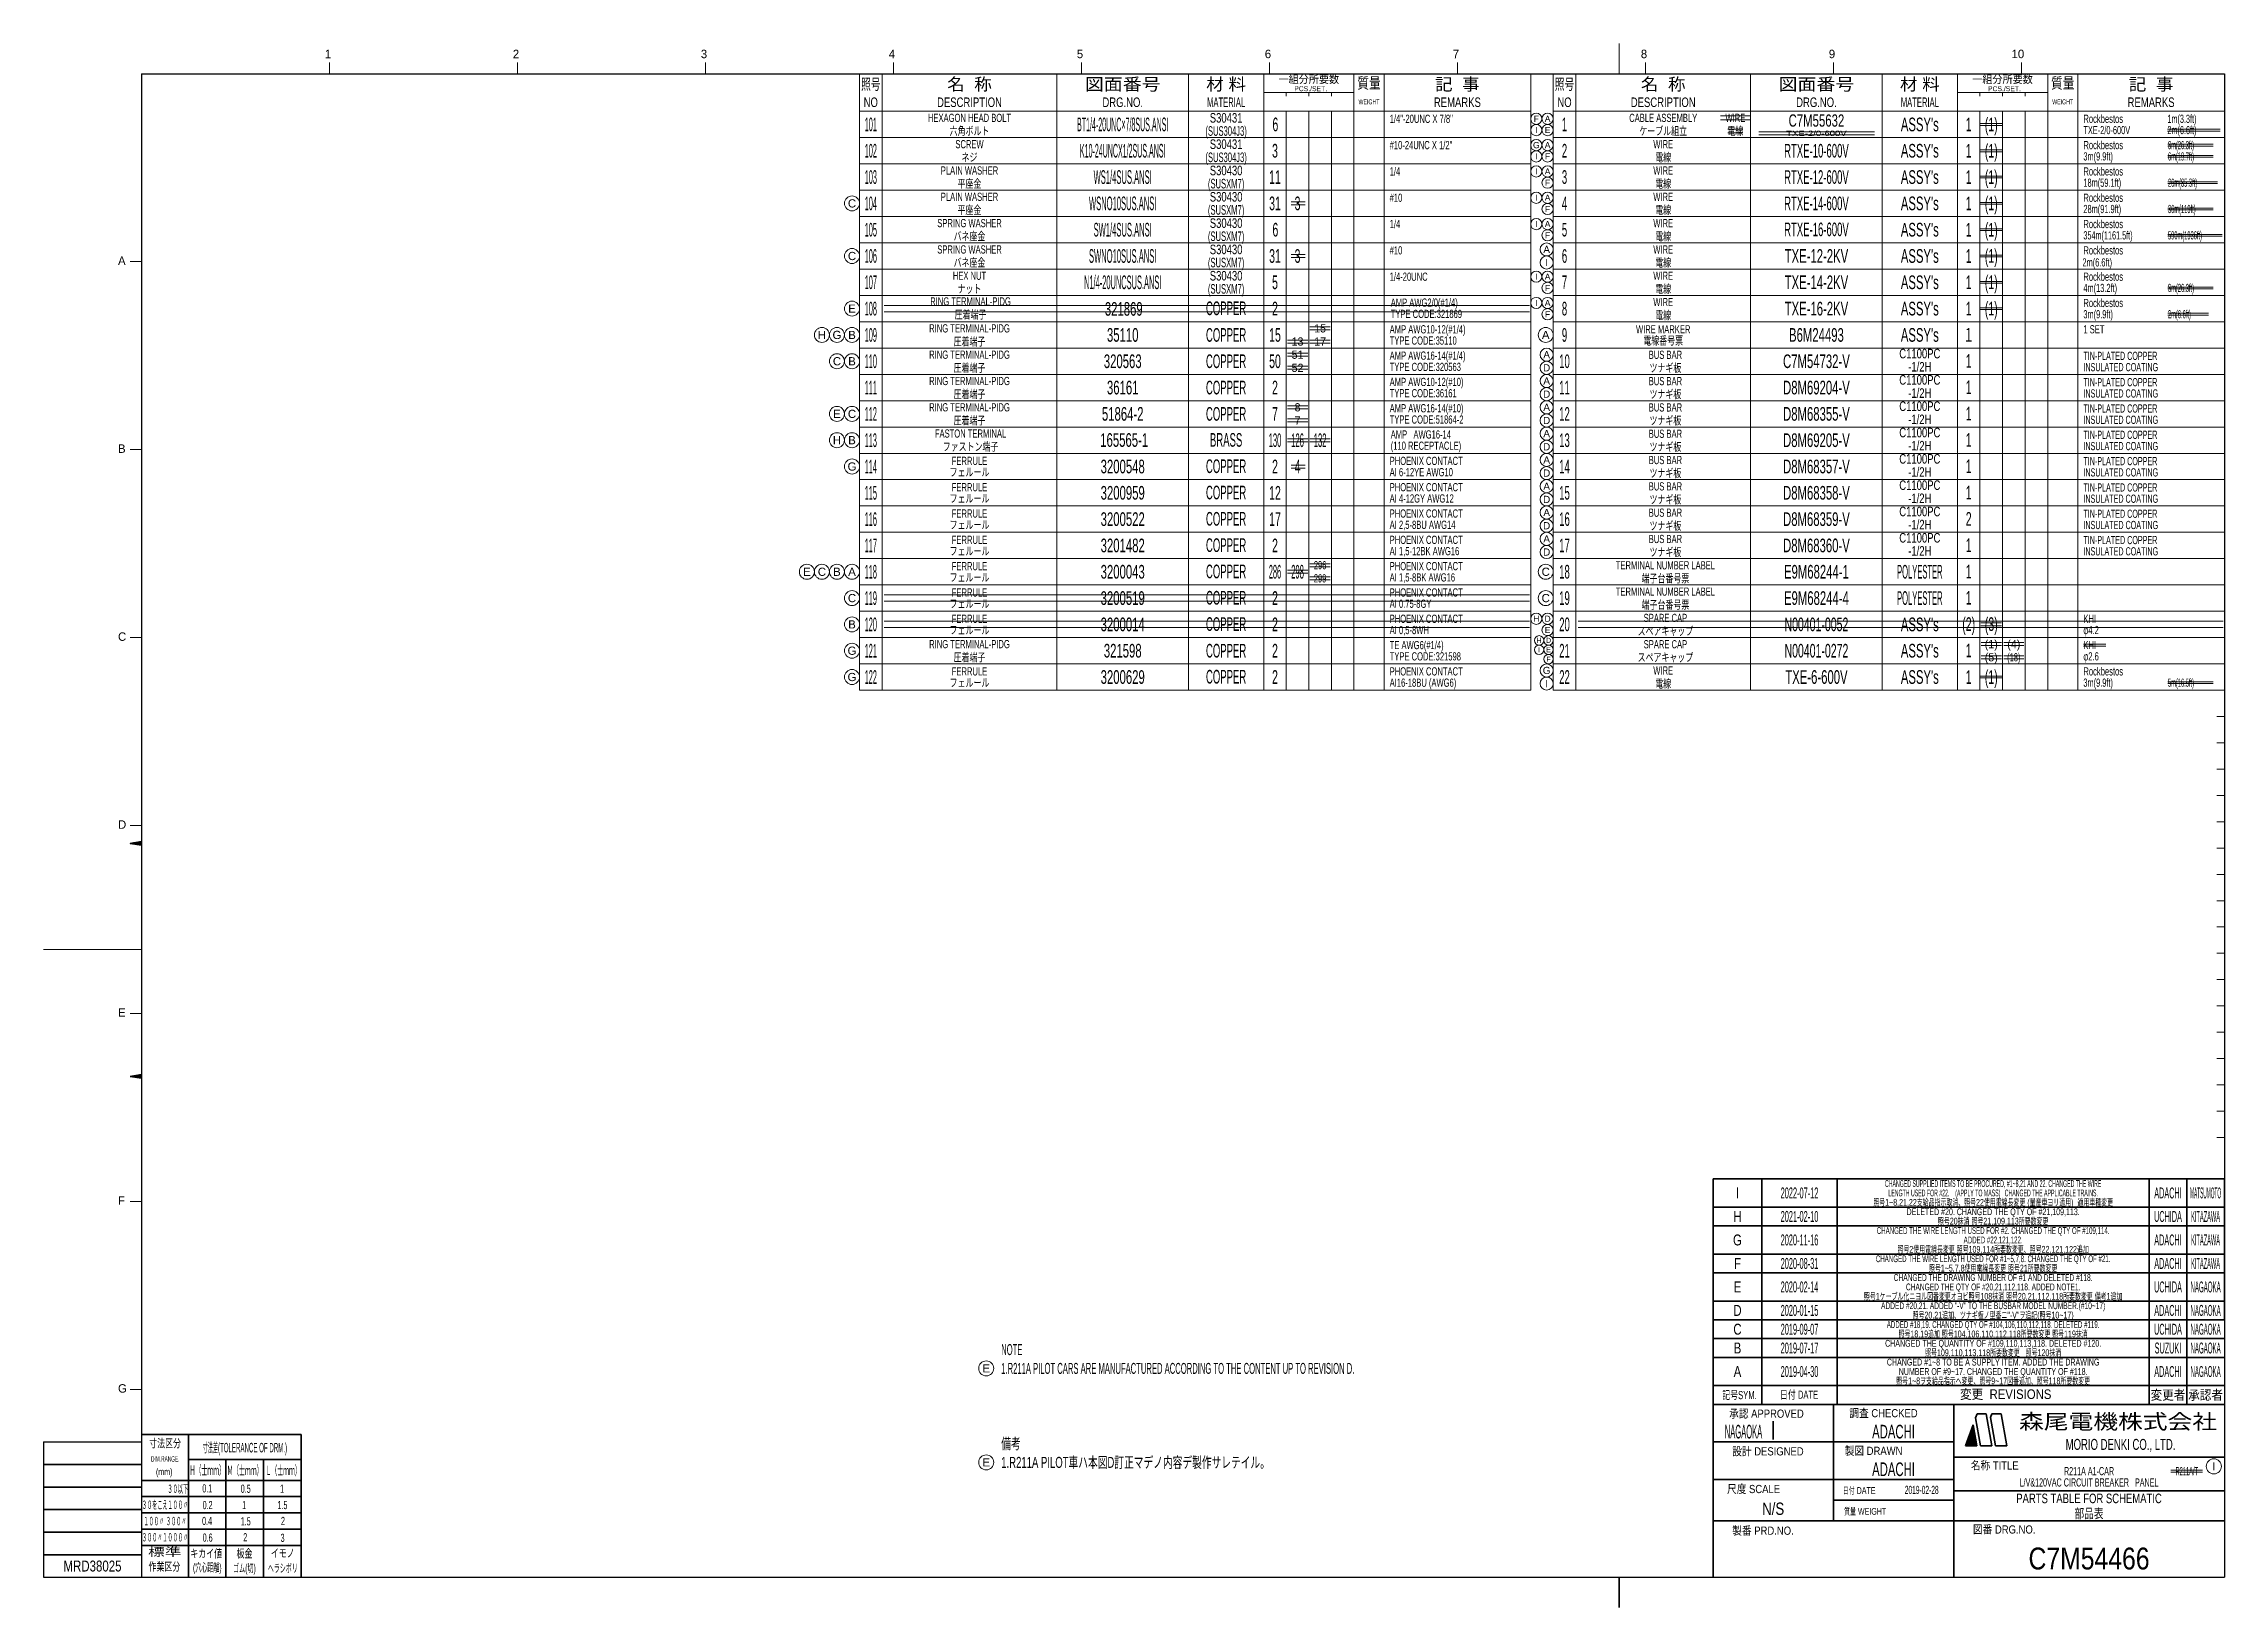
# Model space of a CAD drawing. Header units: millimetres. Extents: x 7 to 587, y 2 to 418.
import ezdxf
from ezdxf.enums import TextEntityAlignment as Align

# ---------------------------------------------------------------- set-up
doc = ezdxf.new("R2010")
doc.units = ezdxf.units.MM
for name, color, linetype in [('GR1_05', 7, 'Continuous'), ('図面枠C7M', 7, 'Continuous'), ('表題、部品表_01', 7, 'Continuous'), ('表題、部品表_02', 7, 'Continuous'), ('表題、部品表_03', 7, 'Continuous')]:
    doc.layers.add(name, color=color, linetype=linetype)
doc.styles.add('HG丸ｺﾞｼｯｸM-PRO', font='')
doc.styles.get('HG丸ｺﾞｼｯｸM-PRO').set_extended_font_data('HG丸ｺﾞｼｯｸM-PRO')

msp = doc.modelspace()

# ---------------------------------------------------------------- texts
at = {"layer": 'GR1_05', "color": 3, "linetype": 'Continuous', "lineweight": 35, "style": 'HG丸ｺﾞｼｯｸM-PRO'}
for s, height, width, p in [('WIRE', 2.182, 0.692288, (456.94, 398.25)), ('電線', 2.182, 0.692256, (456.94, 394.75)), ('TXE-2/0-600V', 1.4545, 1.304749, (478.5, 394.13)), ('(1)', 3.636, 0.576968, (525, 396.5)), ('(1)', 3.636, 0.576968, (525, 389.5)), ('(1)', 3.636, 0.576968, (525, 382.5)), ('3', 3.64, 0.576062, (340.5, 375.5)), ('(1)', 3.636, 0.576968, (525, 375.5)), ('(1)', 3.636, 0.576968, (525, 368.5)), ('3', 3.64, 0.576062, (340.5, 361.5)), ('(1)', 3.636, 0.576968, (525, 361.5)), ('(1)', 3.636, 0.576968, (525, 354.5)), ('RING TERMINAL-PIDG', 2.1818, 0.692588, (253.53, 349.42)), ('321869', 3.636, 0.619953, (294.28, 347.43)), ('COPPER', 3.636, 0.52205, (321.5, 347.58)), ('2', 3.64, 0.576062, (334.5, 347.5)), ('(1)', 3.636, 0.576968, (525, 347.5)), ('圧着端子', 2.182, 0.692256, (253.53, 345.92)), ('15', 2.182, 0.971076, (346.5, 342.25)), ('13', 2.182, 0.971076, (340.5, 338.75)), ('17', 2.182, 0.971076, (346.5, 338.75)), ('51', 2.182, 0.971076, (340.5, 335.25)), ('52', 2.182, 0.971076, (340.5, 331.75)), ('8', 2.18, 0.971076, (340.5, 321.25)), ('126', 3.636, 0.416959, (340.5, 312.5)), ('7', 2.18, 0.971076, (340.5, 317.75)), ('132', 3.636, 0.416959, (346.5, 312.5)), ('4', 3.64, 0.576062, (340.5, 305.5)), ('298', 3.636, 0.416959, (340.5, 277.5)), ('296', 2.182, 0.658357, (346.5, 279.25)), ('FERRULE', 2.182, 0.691911, (253.25, 272)), ('299', 2.182, 0.658357, (346.5, 275.75)), ('フェルール', 2.182, 0.692256, (253.25, 269)), ('3200519', 3.636, 0.619953, (294, 270.5)), ('COPPER', 3.636, 0.52205, (321.5, 270.58)), ('2', 3.64, 0.576062, (334.5, 270.5)), ('フェルール', 2.182, 0.692256, (253.25, 262)), ('FERRULE', 2.182, 0.691911, (253.25, 265)), ('3200014', 3.636, 0.619953, (294, 263.5)), ('COPPER', 3.636, 0.52205, (321.5, 263.58)), ('2', 3.64, 0.576062, (334.5, 263.5)), ('スペアキャップ', 2.182, 0.692256, (438.34, 261.72)), ('SPARE CAP', 2.182, 0.691878, (438.34, 265.22)), ('N00401-0052', 3.6364, 0.576184, (478.5, 263.5)), ("ASSY's", 3.636, 0.617769, (506, 263.5)), ('(2)', 3.636, 0.576968, (519, 263.57)), ('(3)', 3.636, 0.576968, (525, 263.57)), ('(1)', 2.182, 0.972762, (525, 258.25)), ('(5)', 2.182, 0.972762, (525, 254.75)), ('(4)', 2.182, 0.972762, (531, 258.25)), ('(18)', 2.182, 0.621021, (531, 254.75)), ('(1)', 3.636, 0.576968, (525, 249.5)), ('R211A/T', 2.182, 0.41579, (577, 38.25))]:
    msp.add_text(s, height=height, dxfattribs=dict(at, width=width)).set_placement(p, align=Align.MIDDLE_CENTER)
for s, height, width, p in [('2m(6.6ft)', 2.182, 0.55336, (571.85, 395)), ('8m(26.3ft)', 2.182, 0.416723, (572, 391)), ('6m(19.7ft)', 2.182, 0.416723, (572, 388)), ('26m(85.3ft)', 2.1818, 0.41675, (572, 381)), ('36m(119ft)', 2.182, 0.416871, (572, 374)), ('590m(1936ft)', 2.1818, 0.416888, (572, 367)), ('8m(26.3ft)', 2.182, 0.416723, (572, 353)), ('AMP AWG2/0(#1/4)', 2.1818, 0.691653, (365.28, 349.1)), ('TYPE CODE:321869', 2.1818, 0.691751, (365.28, 346.1)), ('2m(6.6ft)', 2.182, 0.416687, (572, 346)), ('PHOENIX CONTACT', 2.1818, 0.692624, (365, 272)), ('AI 0.75-8GY', 2.1818, 0.69161, (365, 269)), ('AI 0,5-8WH', 2.182, 0.691508, (365, 262)), ('PHOENIX CONTACT', 2.1818, 0.692624, (365, 265)), ('φ4.2', 2.182, 0.691434, (549.5, 262)), ('KHI', 2.182, 0.693331, (549.5, 265)), ('KHI', 2.182, 0.693331, (549.5, 258)), ('5m(16.5ft)', 2.182, 0.416723, (572, 248))]:
    msp.add_text(s, height=height, dxfattribs=dict(at, width=width)).set_placement(p, align=Align.MIDDLE_LEFT)
at = {"layer": '図面枠C7M', "color": 3, "linetype": 'Continuous', "lineweight": 35, "style": 'HG丸ｺﾞｼｯｸM-PRO'}
for s, height, width, p in [('照号1~8,21,22支給品指示取消、照号22使用電線長変更 (量産車ヨリ適用)  適用車種変更', 1.8182, 0.618896, (525.5, 109.75)), ('照号20抹消 照号21,109,113所要数変更', 1.8182, 0.619047, (525.5, 104.75)), ('照号2使用電線長変更 照号109,114所要数変更、照号22,121,122追加', 1.8182, 0.619065, (525.5, 97.25)), ('照号1~5,7,8使用電線長変更 照号21所要数変更', 1.8182, 0.61881, (525.5, 92.25)), ('E', 2.91, 0.784871, (457.5, 87.25)), ('2020-02-14', 2.909, 0.488281, (474, 87.25)), ('CHANGED THE DRAWING NUMBER OF #1 AND DELETED #118.', 1.8182, 0.577754, (525.5, 89.75)), ('CHANGED THE QTY OF #20,21,112,118. ADDED NOTE1.', 1.8182, 0.577097, (525.5, 87.25)), ('UCHIDA', 2.909, 0.415827, (572, 87.25)), ('NAGAOKA', 2.909, 0.334453, (582, 87.25)), ('D', 2.91, 0.784656, (457.5, 81)), ('2020-01-15', 2.909, 0.488281, (474, 81)), ('照号1ケーブル化ニヨル図番変更オヨビ照号108抹消 照号20,21,112,118所要数変更 備考1追加', 1.8182, 0.618994, (525.5, 84.75)), ('ADDED #20,21. ADDED "-V" TO THE BUSBAR MODEL NUMBER.(#10~17)', 1.8182, 0.577659, (525.5, 82.25)), ('ADACHI', 2.909, 0.415454, (572, 81)), ('NAGAOKA', 2.909, 0.334453, (582, 81)), ('C', 2.91, 0.782198, (457.5, 76)), ('2019-09-07', 2.909, 0.488281, (474, 76)), ('ADDED #18,19. CHANGED QTY OF #104,106,110,112,118. DELETED #119.', 1.8182, 0.537425, (525.5, 77.25)), ('照号18,19追加 照号104,106,110,112,118所要数変更 照号119抹消', 1.8182, 0.619049, (525.5, 74.75)), ('照号20,21追加、ツナギ板ノ型番ニ"-V"ヲ追記(照号10~17)', 1.8182, 0.61908, (525.5, 79.75)), ('UCHIDA', 2.909, 0.415827, (572, 76)), ('NAGAOKA', 2.909, 0.334453, (582, 76)), ('B', 2.91, 0.78204, (457.5, 71)), ('2019-07-17', 2.909, 0.488281, (474, 71)), ('CHANGED THE QUANTITY OF #109,110,113,118. DELETED #120.', 1.8182, 0.618748, (525.5, 72.25)), ('照号109,110,113,118所要数変更\u3000照号120抹消', 1.8182, 0.619188, (525.5, 69.75)), ('SUZUKI', 2.909, 0.415549, (572, 71)), ('NAGAOKA', 2.909, 0.334453, (582, 71)), ('A', 2.91, 0.782973, (457.5, 64.75)), ('2019-04-30', 2.909, 0.488281, (474, 64.75)), ('CHANGED #1~8 TO BE A SUPPLY ITEM. ADDED THE DRAWING', 1.8182, 0.618325, (525.5, 67.25)), ('NUMBER OF #9~17. CHANGED THE QUANTITY OF #118.', 1.8182, 0.618692, (525.5, 64.75)), ('ADACHI', 2.909, 0.415454, (572, 64.75)), ('NAGAOKA', 2.909, 0.334453, (582, 64.75)), ('照号1~8ヲ支給品指示ヘ変更、照号9~17図番追加、照号118所要数変更', 1.8182, 0.619018, (525.5, 62.25)), ('NAGAOKA', 3.636, 0.414524, (459.11, 48.75)), ('ADACHI', 3.636, 0.619335, (499, 48.75)), ('ADACHI', 3.636, 0.619335, (499, 38.75)), ('L/V&120VAC CIRCUIT BREAKER\u3000PANEL', 2.1818, 0.522042, (551, 35.25)), ('R211A A1-CAR', 2.1818, 0.522116, (551, 38.25)), ('N/S', 3.273, 0.805664, (467, 28.25)), ('2019-02-28', 2.182, 0.482412, (506.5, 33.25)), ('PARTS TABLE FOR SCHEMATIC', 2.5455, 0.741607, (551, 31)), ('部品表', 2.545, 0.741121, (551, 27)), ('C7M54466', 5.818, 0.846013, (551, 15)), ('MRD38025', 2.909, 0.783793, (20, 13))]:
    msp.add_text(s, height=height, dxfattribs=dict(at, width=width)).set_placement(p, align=Align.MIDDLE_CENTER)
at = {"layer": '図面枠C7M', "color": 4, "linetype": 'Continuous', "lineweight": 13, "style": 'HG丸ｺﾞｼｯｸM-PRO'}
for s, width, p in [('LENGTH USED FOR #22.\u3000 (APPLY TO MASS)   CHANGED THE APPLICABLE TRAINS.', 0.455625, (525.5, 112.25)), ('ADDED #22,121,122.', 0.537284, (525.5, 99.75))]:
    msp.add_text(s, height=1.8182, dxfattribs=dict(at, width=width)).set_placement(p, align=Align.MIDDLE_CENTER)
at = {"layer": '表題、部品表_01', "color": 3, "linetype": 'Continuous', "lineweight": 35, "style": 'HG丸ｺﾞｼｯｸM-PRO'}
for s, height, width, p in [('NOTE', 2.909, 0.521195, (261.69, 70.58)), ('1.R211A PILOT CARS ARE MANUFACTURED ACCORDING TO THE CONTENT UP TO REVISION D. ', 2.9091, 0.522227, (261.69, 65.58)), ('備考', 2.909, 0.651535, (261.69, 45.58)), ('1.R211A PILOT車ハ本図D訂正マデノ内容デ製作サレテイル。', 2.9091, 0.651791, (261.69, 40.58))]:
    msp.add_text(s, height=height, dxfattribs=dict(at, width=width)).set_placement(p, align=Align.MIDDLE_LEFT)
at = {"layer": '表題、部品表_03', "color": 3, "linetype": 'Continuous', "lineweight": 35, "style": 'HG丸ｺﾞｼｯｸM-PRO'}
for s, height, width, p in [('101', 3.636, 0.389528, (227, 396.5)), ('HEXAGON HEAD BOLT', 2.1818, 0.692201, (253.25, 398.25)), ('六角ボルト', 2.182, 0.692256, (253.25, 394.75)), ('BT1/4-20UNC×7/8SUS.ANSI', 3.6364, 0.309159, (294, 396.5)), ('(SUS304J3)', 2.545, 0.593559, (321.5, 394.75)), ('S30431', 2.545, 0.740904, (321.5, 398.25)), ('6', 3.64, 0.576062, (334.6, 396.5)), ('1', 3.64, 0.521199, (411.5, 396.5)), ('CABLE ASSEMBLY', 2.1818, 0.692743, (437.75, 398.25)), ('ケーブル組立', 2.182, 0.692256, (437.75, 394.75)), ('C7M55632', 3.273, 0.691892, (478.5, 397.54)), ("ASSY's", 3.636, 0.617769, (506, 396.5)), ('1', 3.64, 0.576062, (519, 396.5)), ('102', 3.636, 0.389528, (227, 389.5)), ('SCREW', 2.182, 0.691866, (253.25, 391.25)), ('ネジ', 2.182, 0.692256, (253.25, 387.75)), ('K10-24UNCX1/2SUS.ANSI', 3.6364, 0.309138, (294, 389.5)), ('(SUS304J3)', 2.545, 0.593559, (321.5, 387.75)), ('S30431', 2.545, 0.740904, (321.5, 391.25)), ('3', 3.64, 0.576062, (334.5, 389.5)), ('2', 3.64, 0.521199, (411.5, 389.5)), ('WIRE', 2.182, 0.692288, (437.75, 391.25)), ('電線', 2.182, 0.692256, (437.75, 387.75)), ('RTXE-10-600V', 3.6364, 0.521404, (478.5, 389.5)), ("ASSY's", 3.636, 0.617769, (506, 389.5)), ('1', 3.64, 0.576062, (519, 389.5)), ('103', 3.636, 0.389528, (227, 382.5)), ('PLAIN WASHER', 2.1818, 0.691933, (253.25, 384.25)), ('WS1/4SUS.ANSI', 3.6364, 0.414964, (294, 382.5)), ('S30430', 2.545, 0.740904, (321.5, 384.25)), ('11', 3.636, 0.576062, (334.5, 382.5)), ('3', 3.64, 0.521199, (411.5, 382.5)), ('WIRE', 2.182, 0.692288, (437.75, 384.25)), ('RTXE-12-600V', 3.6364, 0.521404, (478.5, 382.5)), ("ASSY's", 3.636, 0.617769, (506, 382.5)), ('1', 3.64, 0.576062, (519, 382.5)), ('104', 3.636, 0.389528, (227, 375.5)), ('PLAIN WASHER', 2.1818, 0.691933, (253.25, 377.25)), ('平座金', 2.182, 0.692256, (253.25, 380.75)), ('WSNO10SUS.ANSI', 3.6364, 0.414945, (294, 375.5)), ('(SUSXM7)', 2.545, 0.594345, (321.5, 380.75)), ('S30430', 2.545, 0.740904, (321.5, 377.25)), ('31', 3.636, 0.576062, (334.5, 375.5)), ('4', 3.64, 0.521199, (411.5, 375.5)), ('WIRE', 2.182, 0.692288, (437.75, 377.25)), ('電線', 2.182, 0.692256, (437.75, 380.75)), ('RTXE-14-600V', 3.6364, 0.521404, (478.5, 375.5)), ("ASSY's", 3.636, 0.617769, (506, 375.5)), ('1', 3.64, 0.576062, (519, 375.5)), ('SPRING WASHER', 2.1818, 0.691599, (253.25, 370.25)), ('平座金', 2.182, 0.692256, (253.25, 373.75)), ('(SUSXM7)', 2.545, 0.594345, (321.5, 373.75)), ('S30430', 2.545, 0.740904, (321.5, 370.25)), ('WIRE', 2.182, 0.692288, (437.75, 370.25)), ('電線', 2.182, 0.692256, (437.75, 373.75)), ('105', 3.636, 0.389528, (227, 368.5)), ('バネ座金', 2.182, 0.692256, (253.25, 366.75)), ('SW1/4SUS.ANSI', 3.6364, 0.414964, (294, 368.5)), ('(SUSXM7)', 2.545, 0.594345, (321.5, 366.75)), ('6', 3.64, 0.576062, (334.6, 368.5)), ('5', 3.64, 0.521199, (411.5, 368.5)), ('電線', 2.182, 0.692256, (437.75, 366.75)), ('電線', 2.182, 0.692256, (437.75, 366.75)), ('RTXE-16-600V', 3.6364, 0.521404, (478.5, 368.58)), ("ASSY's", 3.636, 0.617769, (506, 368.5)), ('1', 3.64, 0.576062, (519, 368.5)), ('106', 3.636, 0.389528, (227, 361.5)), ('SPRING WASHER', 2.1818, 0.691599, (253.25, 363.25)), ('バネ座金', 2.182, 0.692256, (253.25, 359.75)), ('SWNO10SUS.ANSI', 3.6364, 0.414945, (294, 361.5)), ('(SUSXM7)', 2.545, 0.594345, (321.5, 359.75)), ('S30430', 2.545, 0.740904, (321.5, 363.25)), ('31', 3.636, 0.576062, (334.5, 361.5)), ('6', 3.64, 0.521199, (411.5, 361.5)), ('WIRE', 2.182, 0.692288, (437.75, 363.25)), ('電線', 2.182, 0.692256, (437.75, 359.75)), ('TXE-12-2KV', 3.636, 0.61914, (478.5, 361.5)), ("ASSY's", 3.636, 0.617769, (506, 361.5)), ('1', 3.64, 0.576062, (519, 361.5)), ('107', 3.636, 0.389528, (227, 354.5)), ('HEX NUT', 2.182, 0.692138, (253.25, 356.25)), ('ナット', 2.182, 0.692256, (253.25, 352.75)), ('N1/4-20UNCSUS.ANSI', 3.6364, 0.374588, (294, 354.5)), ('(SUSXM7)', 2.545, 0.594345, (321.5, 352.75)), ('S30430', 2.545, 0.740904, (321.5, 356.25)), ('5', 3.64, 0.576062, (334.5, 354.5)), ('7', 3.64, 0.521199, (411.5, 354.5)), ('WIRE', 2.182, 0.692288, (437.75, 356.25)), ('電線', 2.182, 0.692256, (437.75, 352.75)), ('TXE-14-2KV', 3.636, 0.61914, (478.5, 354.5)), ("ASSY's", 3.636, 0.617769, (506, 354.5)), ('1', 3.64, 0.576062, (519, 354.5)), ('108', 3.636, 0.389528, (227, 347.5)), ('8', 3.64, 0.521199, (411.5, 347.5)), ('WIRE', 2.182, 0.692288, (437.75, 349.25)), ('TXE-16-2KV', 3.636, 0.61914, (478.5, 347.5)), ("ASSY's", 3.636, 0.617769, (506, 347.5)), ('1', 3.64, 0.576062, (519, 347.5)), ('109', 3.636, 0.389528, (227, 340.5)), ('RING TERMINAL-PIDG', 2.1818, 0.692588, (253.25, 342.25)), ('35110', 3.636, 0.619953, (294, 340.5)), ('COPPER', 3.636, 0.52205, (321.5, 340.5)), ('15', 3.636, 0.576062, (334.5, 340.5)), ('9', 3.64, 0.521199, (411.5, 340.5)), ('WIRE MARKER', 2.1818, 0.692392, (437.75, 342)), ('電線', 2.182, 0.692256, (437.75, 345.75)), ('B6M24493', 3.636, 0.619614, (478.5, 340.5)), ("ASSY's", 3.636, 0.617769, (506, 340.5)), ('１', 3.64, 0.578238, (519, 340.5)), ('圧着端子', 2.182, 0.692256, (253.25, 338.75)), ('電線番号票', 2.182, 0.692256, (437.75, 339)), ('110', 3.636, 0.389528, (227, 333.5)), ('RING TERMINAL-PIDG', 2.1818, 0.692588, (253.25, 335.25)), ('圧着端子', 2.182, 0.692256, (253.25, 331.75)), ('320563', 3.636, 0.619953, (294, 333.5)), ('COPPER', 3.636, 0.52205, (321.5, 333.5)), ('50', 3.636, 0.576062, (334.5, 333.5)), ('10', 3.636, 0.521199, (411.5, 333.5)), ('BUS BAR', 2.182, 0.692724, (438.34, 335.22)), ('ツナギ板', 2.182, 0.692256, (438.34, 331.72)), ('C7M54732-V', 3.636, 0.619783, (478.5, 333.5)), ('1', 3.64, 0.576062, (519, 333.57)), ('111', 3.636, 0.389528, (227, 326.5)), ('RING TERMINAL-PIDG', 2.1818, 0.692588, (253.25, 328.25)), ('圧着端子', 2.182, 0.692256, (253.25, 324.75)), ('36161', 3.636, 0.619953, (294, 326.5)), ('COPPER', 3.636, 0.52205, (321.5, 326.5)), ('2', 3.64, 0.576062, (334.5, 326.5)), ('11', 3.636, 0.521199, (411.5, 326.5)), ('BUS BAR', 2.182, 0.692724, (438.34, 328.22)), ('ツナギ板', 2.182, 0.692256, (438.34, 324.72)), ('D8M69204-V', 3.636, 0.61947, (478.5, 326.5)), ('1', 3.64, 0.576062, (519, 326.57)), ('112', 3.636, 0.389528, (227, 319.5)), ('RING TERMINAL-PIDG', 2.1818, 0.692588, (253.25, 321.25)), ('圧着端子', 2.182, 0.692256, (253.25, 317.75)), ('51864-2', 3.636, 0.619805, (294, 319.5)), ('COPPER', 3.636, 0.52205, (321.5, 319.5)), ('7', 3.64, 0.576062, (334.5, 319.5)), ('12', 3.636, 0.521199, (411.5, 319.5)), ('BUS BAR', 2.182, 0.692724, (438.34, 321.22)), ('ツナギ板', 2.182, 0.692256, (438.34, 317.72)), ('D8M68355-V', 3.636, 0.61947, (478.5, 319.5)), ('1', 3.64, 0.576062, (519, 319.57)), ('113', 3.636, 0.389528, (227, 312.5)), ('FASTON TERMINAL', 2.1818, 0.692593, (253.53, 314.28)), ('165565-1', 3.636, 0.619824, (294.39, 312.55)), ('BRASS', 3.636, 0.521751, (321.5, 312.58)), ('130', 3.636, 0.416959, (334.5, 312.5)), ('13', 3.636, 0.521199, (411.5, 312.5)), ('BUS BAR', 2.182, 0.692724, (438.34, 314.22)), ('D8M69205-V', 3.636, 0.61947, (478.5, 312.5)), ('1', 3.64, 0.576062, (519, 312.57)), ('ファストン端子', 2.182, 0.692256, (253.53, 310.78)), ('FERRULE', 2.182, 0.691911, (253.25, 307)), ('COPPER', 3.636, 0.52205, (321.5, 305.58)), ('BUS BAR', 2.182, 0.692724, (438.34, 307.22)), ('ツナギ板', 2.182, 0.692256, (438.34, 310.72)), ('114', 3.636, 0.389528, (227, 305.5)), ('フェルール', 2.182, 0.692256, (253.25, 304)), ('3200548', 3.636, 0.619953, (294, 305.5)), ('2', 3.64, 0.576062, (334.5, 305.5)), ('14', 3.636, 0.521199, (411.5, 305.5)), ('ツナギ板', 2.182, 0.692256, (438.34, 303.72)), ('D8M68357-V', 3.636, 0.61947, (478.5, 305.5)), ('1', 3.64, 0.576062, (519, 305.57)), ('115', 3.636, 0.389528, (227, 298.5)), ('フェルール', 2.182, 0.692256, (253.25, 297)), ('FERRULE', 2.182, 0.691911, (253.25, 300)), ('3200959', 3.636, 0.619953, (294, 298.5)), ('COPPER', 3.636, 0.52205, (321.5, 298.58)), ('12', 3.636, 0.576062, (334.5, 298.5)), ('15', 3.636, 0.521199, (411.5, 298.5)), ('BUS BAR', 2.182, 0.692724, (438.34, 300.22)), ('ツナギ板', 2.182, 0.692256, (438.34, 296.72)), ('D8M68358-V', 3.636, 0.61947, (478.5, 298.5)), ('1', 3.64, 0.576062, (519, 298.57)), ('116', 3.636, 0.389528, (227, 291.5)), ('フェルール', 2.182, 0.692256, (253.25, 290)), ('FERRULE', 2.182, 0.691911, (253.25, 293)), ('3200522', 3.636, 0.619953, (294, 291.5)), ('COPPER', 3.636, 0.52205, (321.5, 291.58)), ('17', 3.636, 0.576062, (334.5, 291.5)), ('16', 3.636, 0.521199, (411.5, 291.5)), ('BUS BAR', 2.182, 0.692724, (438.34, 293.22)), ('ツナギ板', 2.182, 0.692256, (438.34, 289.72)), ('D8M68359-V', 3.636, 0.61947, (478.5, 291.5)), ('2', 3.64, 0.576062, (519, 291.57)), ('117', 3.636, 0.389528, (227, 284.5)), ('FERRULE', 2.182, 0.691911, (253.25, 286)), ('3201482', 3.636, 0.619953, (294, 284.5)), ('COPPER', 3.636, 0.52205, (321.5, 284.58)), ('2', 3.64, 0.576062, (334.5, 284.5)), ('17', 3.636, 0.521199, (411.5, 284.5)), ('BUS BAR', 2.182, 0.692724, (438.34, 286.22)), ('D8M68360-V', 3.636, 0.61947, (478.5, 284.5)), ('1', 3.64, 0.576062, (519, 284.57)), ('118', 3.636, 0.389528, (227, 277.5)), ('フェルール', 2.182, 0.692256, (253.25, 283)), ('FERRULE', 2.182, 0.691911, (253.25, 279)), ('3200043', 3.636, 0.619953, (294, 277.5)), ('COPPER', 3.636, 0.52205, (321.5, 277.58)), ('286', 3.636, 0.389528, (334.5, 277.5)), ('18', 3.636, 0.521199, (411.5, 277.5)), ('TERMINAL NUMBER LABEL', 2.1818, 0.692737, (438.34, 279.22)), ('ツナギ板', 2.182, 0.692256, (438.34, 282.72)), ('E9M68244-1', 3.636, 0.619742, (478.5, 277.5)), ('POLYESTER', 3.636, 0.41533, (506, 277.5)), ('1', 3.64, 0.576062, (519, 277.57)), ('フェルール', 2.182, 0.692256, (253.25, 276)), ('TERMINAL NUMBER LABEL', 2.1818, 0.692737, (438.34, 272.22)), ('端子台番号票', 2.182, 0.692256, (438.34, 275.72)), ('119', 3.636, 0.389528, (227, 270.5)), ('19', 3.636, 0.521199, (411.5, 270.5)), ('端子台番号票', 2.182, 0.692256, (438.34, 268.72)), ('E9M68244-4', 3.636, 0.619742, (478.5, 270.5)), ('POLYESTER', 3.636, 0.41533, (506, 270.5)), ('1', 3.64, 0.576062, (519, 270.57)), ('120', 3.636, 0.389528, (227, 263.5)), ('20', 3.636, 0.521199, (411.5, 263.5)), ('121', 3.636, 0.389528, (227, 256.5)), ('RING TERMINAL-PIDG', 2.1818, 0.692588, (253.25, 258.25)), ('圧着端子', 2.182, 0.692256, (253.25, 254.75)), ('321598', 3.636, 0.619953, (294, 256.5)), ('COPPER', 3.636, 0.52205, (321.5, 256.5)), ('2', 3.64, 0.576062, (334.5, 256.5)), ('21', 3.636, 0.521199, (411.5, 256.5)), ('スペアキャップ', 2.182, 0.692256, (438.34, 254.72)), ('SPARE CAP', 2.182, 0.691878, (438.34, 258.22)), ('N00401-0272', 3.6364, 0.576184, (478.5, 256.5)), ("ASSY's", 3.636, 0.617769, (506, 256.5)), ('1', 3.64, 0.576062, (519, 256.57)), ('122', 3.636, 0.389528, (227, 249.5)), ('FERRULE', 2.182, 0.691911, (253.25, 251)), ('3200629', 3.636, 0.619953, (294, 249.5)), ('COPPER', 3.636, 0.52205, (321.5, 249.58)), ('2', 3.64, 0.576062, (334.5, 249.5)), ('22', 3.636, 0.521199, (411.5, 249.5)), ('WIRE', 2.182, 0.692288, (437.75, 251.25)), ('TXE-6-600V', 3.636, 0.619313, (478.5, 249.5)), ("ASSY's", 3.636, 0.617769, (506, 249.5)), ('1', 3.64, 0.576062, (519, 249.5)), ('フェルール', 2.182, 0.692256, (253.25, 248)), ('電線', 2.182, 0.692256, (437.75, 247.75))]:
    msp.add_text(s, height=height, dxfattribs=dict(at, width=width)).set_placement(p, align=Align.MIDDLE_CENTER)
for s, height, width, p in [('1/4"-20UNC X 7/8"', 2.1818, 0.691778, (365, 398)), ('TXE-2/0-600V', 2.1818, 0.619321, (549.5, 395)), ('Rockbestos', 2.182, 0.692554, (549.5, 398)), ('1m(3.3ft)', 2.182, 0.55336, (571.85, 398)), ('#10-24UNC X 1/2"', 2.1818, 0.691773, (365, 391)), ('3m(9.9ft)', 2.182, 0.619197, (549.5, 388)), ('Rockbestos', 2.182, 0.692554, (549.5, 391)), ('1/4', 2.182, 0.69139, (365, 384)), ('Rockbestos', 2.182, 0.692554, (549.5, 384)), ('#10', 2.182, 0.691981, (365, 377)), ('18m(59.1ft)', 2.1818, 0.619373, (549.5, 381)), ('Rockbestos', 2.182, 0.692554, (549.5, 377)), ('1/4', 2.182, 0.69139, (365, 370)), ('28m(91.9ft)', 2.1818, 0.619373, (549.5, 374)), ('Rockbestos', 2.182, 0.692554, (549.5, 370)), ('354m(1161.5ft)', 2.1818, 0.553687, (549.5, 367)), ('#10', 2.182, 0.691981, (365, 363)), ('2m(6.6ft)', 2.182, 0.619197, (549.26, 359.8)), ('Rockbestos', 2.182, 0.692554, (549.5, 363)), ('1/4-20UNC', 2.182, 0.691664, (365, 356)), ('4m(13.2ft)', 2.182, 0.619296, (549.5, 353)), ('Rockbestos', 2.182, 0.692554, (549.5, 356)), ('Rockbestos', 2.182, 0.692554, (549.5, 349)), ('AMP AWG10-12(#1/4)', 2.1818, 0.691608, (365, 342)), ('3m(9.9ft)', 2.182, 0.619197, (549.5, 346)), ('1 SET', 2.182, 0.691655, (549.5, 342)), ('TYPE CODE:35110', 2.1818, 0.691786, (365, 339)), ('AMP AWG16-14(#1/4)', 2.1818, 0.691608, (365, 335)), ('TYPE CODE:320563', 2.1818, 0.691751, (365, 332)), ('TIN-PLATED COPPER', 2.1818, 0.522264, (549.5, 334.94)), ('INSULATED COATING', 2.1818, 0.522131, (549.5, 331.94)), ('AMP AWG10-12(#10)', 2.1818, 0.691603, (365, 328)), ('TYPE CODE:36161', 2.1818, 0.691786, (365, 325)), ('TIN-PLATED COPPER', 2.1818, 0.522264, (549.5, 327.94)), ('INSULATED COATING', 2.1818, 0.522131, (549.5, 324.94)), ('AMP AWG16-14(#10)', 2.1818, 0.691603, (365, 321)), ('TYPE CODE:51864-2', 2.1818, 0.691751, (365, 318)), ('TIN-PLATED COPPER', 2.1818, 0.522264, (549.5, 320.94)), ('INSULATED COATING', 2.1818, 0.522131, (549.5, 317.94)), ('AMP   AWG16-14', 2.1818, 0.691198, (365.28, 314.03)), ('TIN-PLATED COPPER', 2.1818, 0.522264, (549.5, 313.94)), ('PHOENIX CONTACT', 2.1818, 0.692624, (365, 307)), ('(110 RECEPTACLE)', 2.1818, 0.692062, (365.28, 311.03)), ('TIN-PLATED COPPER', 2.1818, 0.522264, (549.5, 306.94)), ('INSULATED COATING', 2.1818, 0.522131, (549.5, 310.94)), ('AI 6-12YE AWG10', 2.1818, 0.691499, (365, 304)), ('INSULATED COATING', 2.1818, 0.522131, (549.5, 303.94)), ('AI 4-12GY AWG12', 2.1818, 0.691429, (365, 297)), ('PHOENIX CONTACT', 2.1818, 0.692624, (365, 300)), ('TIN-PLATED COPPER', 2.1818, 0.522264, (549.5, 299.94)), ('INSULATED COATING', 2.1818, 0.522131, (549.5, 296.94)), ('AI 2,5-8BU AWG14', 2.1818, 0.691627, (365, 290)), ('PHOENIX CONTACT', 2.1818, 0.692624, (365, 293)), ('TIN-PLATED COPPER', 2.1818, 0.522264, (549.5, 292.94)), ('INSULATED COATING', 2.1818, 0.522131, (549.5, 289.94)), ('PHOENIX CONTACT', 2.1818, 0.692624, (365, 286)), ('TIN-PLATED COPPER', 2.1818, 0.522264, (549.5, 285.94)), ('AI 1,5-12BK AWG16', 2.1818, 0.691735, (365, 283)), ('PHOENIX CONTACT', 2.1818, 0.692624, (365, 279)), ('INSULATED COATING', 2.1818, 0.522131, (549.5, 282.94)), ('AI 1,5-8BK AWG16', 2.1818, 0.691768, (365, 276)), ('TE AWG6(#1/4)', 2.1818, 0.691668, (365, 258)), ('TYPE CODE:321598', 2.1818, 0.691751, (365, 255)), ('φ2.6', 2.182, 0.691434, (549.5, 255)), ('PHOENIX CONTACT', 2.1818, 0.692624, (365, 251)), ('Rockbestos', 2.182, 0.692554, (549.5, 251)), ('AI16-18BU (AWG6)', 2.1818, 0.691814, (365, 248)), ('3m(9.9ft)', 2.182, 0.619197, (549.5, 248))]:
    msp.add_text(s, height=height, dxfattribs=dict(at, width=width)).set_placement(p, align=Align.MIDDLE_LEFT)
for s, width, p in [('C1100PC', 0.740867, (506, 333.5)), ('-1/2H', 0.740841, (506, 330)), ('C1100PC', 0.740867, (506, 326.5)), ('-1/2H', 0.740841, (506, 323)), ('C1100PC', 0.740867, (506, 319.5)), ('-1/2H', 0.740841, (506, 316)), ('C1100PC', 0.740867, (506, 312.5)), ('C1100PC', 0.740867, (506, 305.5)), ('-1/2H', 0.740841, (506, 309)), ('C1100PC', 0.740867, (506, 298.5)), ('-1/2H', 0.740841, (506, 302)), ('-1/2H', 0.740841, (506, 295)), ('C1100PC', 0.740867, (506, 291.5)), ('-1/2H', 0.740841, (506, 288)), ('C1100PC', 0.740867, (506, 284.5)), ('-1/2H', 0.740841, (506, 281))]:
    msp.add_text(s, height=2.545, dxfattribs=dict(at, width=width)).set_placement(p, align=Align.BOTTOM_CENTER)

# ---------------------------------------------------------------- blocks, each defined once
blk = doc.blocks.new('BLKF024')
at = {"layer": '図面枠C7M', "color": 3, "linetype": 'Continuous', "lineweight": 35}
for p, q in [((30.067393, 143.236108), (30.09438, 143.263095)), ((30.188706, 143.216), (30.264271, 143.291564)), ((30.310019, 143.195891), (30.434161, 143.320033)), ((30.431331, 143.175782), (30.604052, 143.348503)), ((30.552644, 143.155673), (30.773942, 143.376972)), ((30.673956, 143.135565), (30.943833, 143.405441)), ((30.795269, 143.115456), (31.113723, 143.43391)), ((30.916582, 143.095347), (31.283614, 143.462379)), ((31.037894, 143.075238), (31.453504, 143.490848)), ((31.159207, 143.05513), (31.623395, 143.519317)), ((31.280519, 143.035021), (31.793285, 143.547787)), ((31.401832, 143.014912), (31.963176, 143.576256)), ((31.523145, 142.994803), (32.133066, 143.604725)), ((31.644457, 142.974695), (32.302957, 143.633194)), ((31.76577, 142.954586), (32.472847, 143.661663)), ((31.887082, 142.934477), (32.642738, 143.690132)), ((32.008395, 142.914368), (32.812628, 143.718601)), ((32.129708, 142.894259), (32.982519, 143.747071)), ((32.25102, 142.874151), (33, 143.62313)), ((32.372333, 142.854042), (33, 143.481709)), ((32.493645, 142.833933), (33, 143.340288)), ((32.614958, 142.813824), (33, 143.198866)), ((32.736271, 142.793716), (33, 143.057445)), ((32.857583, 142.773607), (33, 142.916024)), ((32.978896, 142.753498), (33, 142.774602))]:
    blk.add_line(p, q, dxfattribs=at)
blk = doc.blocks.new('BLKF025')
at = {"layer": '図面枠C7M', "color": 3, "linetype": 'Continuous', "lineweight": 35}
for p, q in [((30.067393, 205.236108), (30.09438, 205.263095)), ((30.188706, 205.216), (30.264271, 205.291564)), ((30.310019, 205.195891), (30.434161, 205.320033)), ((30.431331, 205.175782), (30.604052, 205.348503)), ((30.552644, 205.155673), (30.773942, 205.376972)), ((30.673956, 205.135565), (30.943833, 205.405441)), ((30.795269, 205.115456), (31.113723, 205.43391)), ((30.916582, 205.095347), (31.283614, 205.462379)), ((31.037894, 205.075238), (31.453504, 205.490848)), ((31.159207, 205.05513), (31.623395, 205.519317)), ((31.280519, 205.035021), (31.793285, 205.547787)), ((31.401832, 205.014912), (31.963176, 205.576256)), ((31.523145, 204.994803), (32.133066, 205.604725)), ((31.644457, 204.974695), (32.302957, 205.633194)), ((31.76577, 204.954586), (32.472847, 205.661663)), ((31.887082, 204.934477), (32.642738, 205.690132)), ((32.008395, 204.914368), (32.812628, 205.718601)), ((32.129708, 204.894259), (32.982519, 205.747071)), ((32.25102, 204.874151), (33, 205.62313)), ((32.372333, 204.854042), (33, 205.481709)), ((32.493645, 204.833933), (33, 205.340288)), ((32.614958, 204.813824), (33, 205.198866)), ((32.736271, 204.793716), (33, 205.057445)), ((32.857583, 204.773607), (33, 204.916024)), ((32.978896, 204.753498), (33, 204.774602))]:
    blk.add_line(p, q, dxfattribs=at)
blk = doc.blocks.new('BLKF026')
at = {"layer": '図面枠C7M', "color": 4, "linetype": 'Continuous', "lineweight": 13}
for p, q in [((518.157871, 44.996757), (520.693675, 47.532561)), ((518.211969, 45.192276), (520.672477, 47.652784)), ((518.292898, 45.414626), (520.651278, 47.773006)), ((518.299292, 44.996757), (520.714874, 47.412338)), ((518.373827, 45.636976), (520.63008, 47.893229)), ((518.440714, 44.996757), (520.736072, 47.292115)), ((518.454756, 45.859327), (520.608881, 48.013452)), ((518.535684, 46.081677), (520.587682, 48.133675)), ((518.582135, 44.996757), (520.757271, 47.171892)), ((518.616613, 46.304027), (520.566484, 48.253898)), ((518.697542, 46.526377), (520.545285, 48.374121)), ((518.723556, 44.996757), (520.778469, 47.051669)), ((518.778471, 46.748727), (520.524087, 48.494343)), ((518.8594, 46.971078), (520.502888, 48.614566)), ((518.864978, 44.996757), (520.799668, 46.931447)), ((518.940329, 47.193428), (520.48169, 48.734789)), ((519.006399, 44.996757), (520.820866, 46.811224)), ((519.021258, 47.415778), (520.460491, 48.855012)), ((519.102186, 47.638128), (520.439293, 48.975235)), ((519.147821, 44.996757), (520.842065, 46.691001)), ((519.183115, 47.860479), (520.418094, 49.095457)), ((519.264044, 48.082829), (520.396896, 49.21568)), ((519.289242, 44.996757), (520.863263, 46.570778)), ((519.344973, 48.305179), (520.375697, 49.335903)), ((519.425902, 48.527529), (520.354499, 49.456126)), ((519.430663, 44.996757), (520.884462, 46.450555)), ((519.506831, 48.749879), (520.3333, 49.576349)), ((519.58776, 48.97223), (520.312102, 49.696572)), ((519.668689, 49.19458), (520.290903, 49.816794)), ((519.749617, 49.41693), (520.269705, 49.937017)), ((519.830546, 49.63928), (520.248506, 50.05724)), ((519.911475, 49.861631), (520.227307, 50.177463)), ((519.992404, 50.083981), (520.206109, 50.297686)), ((520.073333, 50.306331), (520.18491, 50.417909)), ((520.154262, 50.528681), (520.163712, 50.538131)), ((519.572085, 44.996757), (520.90566, 46.330332)), ((519.713506, 44.996757), (520.926859, 46.21011)), ((519.854927, 44.996757), (520.948057, 46.089887)), ((519.996349, 44.996757), (520.969256, 45.969664)), ((520.13777, 44.996757), (520.990455, 45.849441)), ((520.279191, 44.996757), (521.011653, 45.729218)), ((520.420613, 44.996757), (521.032852, 45.608995)), ((520.562034, 44.996757), (521.05405, 45.488773)), ((520.703455, 44.996757), (521.075249, 45.36855)), ((520.844877, 44.996757), (521.096447, 45.248327)), ((520.986298, 44.996757), (521.117646, 45.128104)), ((521.12772, 44.996757), (521.138844, 45.007881))]:
    blk.add_line(p, q, dxfattribs=at)
blk = doc.blocks.new('BLKF023')
at = {"layer": '図面枠C7M', "color": 4, "linetype": 'Continuous', "lineweight": 13}
for p, q in [((426, 410), (426, 418)), ((83, 413), (83, 410)), ((133, 413), (133, 410)), ((183, 413), (183, 410)), ((233, 413), (233, 410)), ((283, 413), (283, 410)), ((333, 413), (333, 410)), ((383, 413), (383, 410)), ((433, 413), (433, 410)), ((483, 413), (483, 410)), ((533, 413), (533, 410)), ((585, 393), (587, 393)), ((585, 386), (587, 386)), ((585, 379), (587, 379)), ((585, 372), (587, 372)), ((30, 360), (33, 360)), ((585, 365), (587, 365)), ((585, 358), (587, 358)), ((585, 351), (587, 351)), ((585, 344), (587, 344)), ((585, 337), (587, 337)), ((585, 330), (587, 330)), ((585, 323), (587, 323)), ((585, 316), (587, 316)), ((30, 310), (33, 310)), ((585, 309), (587, 309)), ((585, 302), (587, 302)), ((585, 295), (587, 295)), ((585, 288), (587, 288)), ((585, 281), (587, 281)), ((585, 274), (587, 274)), ((585, 267), (587, 267)), ((30, 260), (33, 260)), ((587, 260), (585, 260)), ((585, 253), (587, 253)), ((585, 246), (587, 246)), ((585, 239), (587, 239)), ((585, 232), (587, 232)), ((585, 225), (587, 225)), ((585, 218), (587, 218)), ((30, 210), (33, 210)), ((585, 211), (587, 211)), ((585, 204), (587, 204)), ((585, 197), (587, 197)), ((585, 190), (587, 190)), ((585, 183), (587, 183)), ((7, 177), (33, 177)), ((585, 176), (587, 176)), ((585, 169), (587, 169)), ((30, 160), (33, 160)), ((585, 162), (587, 162)), ((585, 155), (587, 155)), ((585, 148), (587, 148)), ((585, 141), (587, 141)), ((585, 134), (587, 134)), ((585, 127), (587, 127)), ((30, 110), (33, 110)), ((30, 60), (33, 60))]:
    blk.add_line(p, q, dxfattribs=at)
at = {"layer": '図面枠C7M', "color": 2, "linetype": 'Continuous', "lineweight": 25}
for p, q in [((33, 410), (587, 410)), ((33, 410), (33, 10)), ((587, 410), (587, 10)), ((7, 46), (7, 10)), ((7, 46), (33, 46)), ((7, 10), (587, 10))]:
    blk.add_line(p, q, dxfattribs=at)
at = {"layer": '図面枠C7M', "color": 3, "linetype": 'Continuous', "lineweight": 35}
for p, q in [((33, 205.75), (30, 205.25)), ((30, 205.25), (33, 204.75)), ((33, 143.75), (30, 143.25)), ((30, 143.25), (33, 142.75)), ((587, 116), (585, 116)), ((587, 108.5), (585, 108.5)), ((587, 103.5), (585, 103.5)), ((451, 78.5), (587, 78.5)), ((451, 78.5), (451, 10)), ((464, 56), (464, 78.5)), ((484, 56), (484, 78.5)), ((567, 56), (567, 78.5)), ((577, 56), (577, 78.5)), ((451, 73.5), (587, 73.5)), ((451, 68.5), (587, 68.5)), ((451, 61), (587, 61)), ((451, 56), (587, 56)), ((483, 56), (483, 25)), ((515, 56), (515, 10)), ((520.84, 52.4), (521.23, 53.5)), ((522.14, 45), (520.84, 52.4)), ((521.23, 53.5), (523.64, 53.5)), ((525.14, 45), (523.64, 53.5)), ((525.18, 53.5), (524.82, 52.51)), ((526.14, 45), (524.82, 52.51)), ((525.18, 53.5), (527.64, 53.5)), ((529.14, 45), (527.64, 53.5)), ((33, 48), (75.5, 48)), ((45.5, 48), (45.5, 10)), ((75.5, 48), (75.5, 10)), ((467.01, 51.56), (467.01, 46.69)), ((518.14, 45), (520.16, 50.55)), ((521.14, 45), (520.16, 50.55)), ((45.5, 41.3), (75.5, 41.3)), ((55.5, 41.3), (55.5, 10)), ((65.5, 41.3), (65.5, 10)), ((451, 46), (515, 46)), ((515, 42), (587, 42)), ((518.14, 45), (521.14, 45)), ((522.14, 45), (525.14, 45)), ((526.14, 45), (529.14, 45)), ((7, 40), (33, 40)), ((33, 35.8), (75.5, 35.8)), ((451, 36), (515, 36)), ((7, 34), (33, 34)), ((33, 31.48), (75.5, 31.48)), ((483, 30.5), (515, 30.5)), ((515, 33), (587, 33)), ((7, 28), (33, 28)), ((33, 27.15), (75.5, 27.15)), ((451, 25), (587, 25)), ((7, 22), (33, 22)), ((33, 22.82), (75.5, 22.82)), ((33, 18.5), (75.5, 18.5)), ((7, 16), (33, 16)), ((426, 2), (426, 10))]:
    blk.add_line(p, q, dxfattribs=at)
for name in ['BLKF025', 'BLKF024']:
    blk.add_blockref(name, (0, 0), dxfattribs=at)
at = {"layer": '図面枠C7M', "color": 4, "linetype": 'Continuous', "lineweight": 13}
blk.add_blockref('BLKF026', (0, 0), dxfattribs=at)
at = {"layer": '図面枠C7M', "color": 4, "linetype": 'Continuous', "lineweight": 13, "style": 'HG丸ｺﾞｼｯｸM-PRO'}
for s, height, width, p in [('1', 2.25, 1.003994, (81.79, 413.45)), ('2', 2.25, 1.003994, (131.79, 413.45)), ('3', 2.25, 1.003994, (181.79, 413.45)), ('4', 2.25, 1.003994, (231.79, 413.45)), ('5', 2.25, 1.003994, (281.79, 413.45)), ('6', 2.25, 1.003994, (331.79, 413.45)), ('7', 2.25, 1.003994, (381.79, 413.45)), ('8', 2.25, 1.003994, (431.8, 413.45)), ('9', 2.25, 1.003994, (481.8, 413.45)), ('10', 2.255, 1.003994, (530.4, 413.45)), ('A', 2.25, 1.002405, (26.79, 358.45)), ('B', 2.25, 1.004704, (26.79, 308.45)), ('D', 2.25, 1.002334, (26.79, 208.45)), ('E', 2.25, 1.001589, (26.79, 158.45)), ('F', 2.25, 0.998986, (26.79, 108.45)), ('G', 2.25, 1.003714, (26.79, 58.45))]:
    blk.add_text(s, height=height, dxfattribs=dict(at, width=width)).set_placement(p, align=Align.BOTTOM_LEFT)
at = {"layer": '図面枠C7M', "color": 3, "linetype": 'Continuous', "lineweight": 35, "style": 'HG丸ｺﾞｼｯｸM-PRO', "width": 1.001214}
blk.add_text('C', height=2.25, dxfattribs=at).set_placement((26.79, 258.45), align=Align.BOTTOM_LEFT)
at = {"layer": '図面枠C7M', "color": 4, "linetype": 'Continuous', "lineweight": 13, "style": 'HG丸ｺﾞｼｯｸM-PRO'}
for s, height, width, p in [('記号SYM.', 2.182, 0.69227, (458.03, 58.49)), ('日付 DATE', 2.182, 0.692507, (473.87, 58.58)), ('変更  REVISIONS', 2.5455, 0.887352, (528.85, 58.72)), ('変更者', 2.545, 0.887717, (572, 58.5)), ('承認者', 2.545, 0.887717, (582, 58.5)), ('承認 APPROVED', 2.1818, 0.863151, (465.21, 53.54)), ('調査 CHECKED', 2.182, 0.863174, (496.34, 53.67)), ('DIM.RANGE.', 1.455, 0.522543, (39.35, 41.49)), ('寸法差(TOLERANCE OF DRM.)', 2.5455, 0.382528, (60.52, 44.5)), ('設計 DESIGNED', 2.1818, 0.862613, (465.61, 43.51)), ('製図 DRAWN', 2.182, 0.863099, (493.7, 43.65)), ('名称 TITLE', 2.182, 0.862489, (525.93, 39.77)), ('Ｈ（士ｍｍ）', 2.545, 0.439786, (50.53, 38.51)), ('Ｍ（士ｍｍ）', 2.545, 0.439786, (60.52, 38.46)), ('Ｌ（士ｍｍ）', 2.545, 0.439786, (70.7, 38.46)), ('尺度 SCALE', 2.182, 0.862581, (461.78, 33.49)), ('３０をこえ１００〃', 2.182, 0.44793, (39.29, 29.27)), ('３０以下', 2.182, 0.44793, (42.7, 33.52)), ('0.1', 2.182, 0.522424, (50.53, 33.67)), ('0.2', 2.182, 0.522424, (50.62, 29.23)), ('0.5', 2.182, 0.522424, (60.76, 33.57)), ('1', 2.18, 0.521199, (60.33, 29.23)), ('1.5', 2.182, 0.522424, (70.52, 29.23)), ('1', 2.18, 0.521199, (70.42, 33.57)), ('日付 DATE', 1.818, 0.618255, (489.88, 33.09)), ('１００〃 ３００〃', 2.182, 0.448161, (39.29, 24.93)), ('0.4', 2.182, 0.522424, (50.48, 24.99)), ('1.5', 2.182, 0.522424, (60.76, 24.9)), ('2', 2.18, 0.521199, (70.66, 24.99)), ('製番 PRD.NO.', 2.182, 0.863299, (464.29, 22.41)), ('質量 WEIGHT', 1.818, 0.618812, (491.46, 27.55)), ('図番 DRG.NO.', 2.182, 0.863083, (528.44, 22.73)), ('３００〃１０００〃', 2.182, 0.44793, (39.29, 20.64)), ('キカイ値', 2.182, 0.692256, (50.24, 16.33)), ('0.6', 2.182, 0.522424, (50.62, 20.56)), ('板金', 2.182, 0.692256, (60.43, 16.33)), ('2', 2.18, 0.521199, (60.62, 20.65)), ('イモノ', 2.182, 0.692256, (70.61, 16.42)), ('3', 2.18, 0.521199, (70.56, 20.51))]:
    blk.add_text(s, height=height, dxfattribs=dict(at, width=width)).set_placement(p, align=Align.MIDDLE_CENTER)
at = {"layer": '図面枠C7M', "color": 2, "linetype": 'Continuous', "lineweight": 25, "style": 'HG丸ｺﾞｼｯｸM-PRO', "width": 1.206081}
blk.add_text('森尾電機株式会社', height=4, dxfattribs=at).set_placement((558.72, 51.43), align=Align.MIDDLE_CENTER)
at = {"layer": '図面枠C7M', "color": 4, "linetype": 'Continuous', "lineweight": 13, "style": 'HG丸ｺﾞｼｯｸM-PRO'}
for s, height, width, p in [('寸法区分', 2.182, 0.692256, (39.31, 43.9)), ('(mm)', 1.818, 0.619256, (39.07, 36.64)), ('標準', 2.182, 1.489301, (39.21, 15)), ('作業区分', 2.182, 0.692256, (39.12, 11.1)), ('(穴心距離)', 2.182, 0.521231, (50.53, 10.86)), ('ゴム(切)', 2.182, 0.521232, (60.43, 10.67)), ('ヘラシボリ', 2.182, 0.521228, (70.61, 10.67))]:
    blk.add_text(s, height=height, dxfattribs=dict(at, width=width)).set_placement(p, align=Align.BOTTOM_CENTER)
at = {"layer": '図面枠C7M', "color": 3, "linetype": 'Continuous', "lineweight": 35, "style": 'HG丸ｺﾞｼｯｸM-PRO', "width": 0.652197}
blk.add_text('MORIO DENKI CO., LTD.', height=2.9091, dxfattribs=at).set_placement((559.38, 45.36), align=Align.MIDDLE_CENTER)
blk = doc.blocks.new('BLKF027')
at = {"layer": '表題、部品表_02', "color": 4, "linetype": 'Continuous', "lineweight": 13}
for p, q in [((408.5, 400), (408.5, 393)), ((408.5, 400), (587, 400)), ((414.5, 400), (414.5, 393)), ((461, 400), (461, 393)), ((496, 400), (496, 393)), ((516, 400), (516, 393)), ((522, 400), (522, 393)), ((528, 400), (528, 393)), ((534, 393), (534, 400)), ((540, 400), (540, 393)), ((548, 400), (548, 393)), ((587, 400), (587, 393)), ((408.5, 393), (587, 393))]:
    blk.add_line(p, q, dxfattribs=at)
blk = doc.blocks.new('BLKF029')
at = {"layer": '表題、部品表_02', "color": 4, "linetype": 'Continuous', "lineweight": 13}
for p, q in [((408.5, 393), (408.5, 386)), ((408.5, 393), (587, 393)), ((414.5, 393), (414.5, 386)), ((461, 393), (461, 386)), ((496, 393), (496, 386)), ((516, 393), (516, 386)), ((522, 393), (522, 386)), ((528, 393), (528, 386)), ((534, 386), (534, 393)), ((540, 393), (540, 386)), ((548, 393), (548, 386)), ((587, 393), (587, 386)), ((408.5, 386), (587, 386))]:
    blk.add_line(p, q, dxfattribs=at)
blk = doc.blocks.new('BLKF031')
at = {"layer": '表題、部品表_02', "color": 4, "linetype": 'Continuous', "lineweight": 13}
for p, q in [((408.5, 386), (408.5, 379)), ((408.5, 386), (587, 386)), ((414.5, 386), (414.5, 379)), ((461, 386), (461, 379)), ((496, 386), (496, 379)), ((516, 386), (516, 379)), ((522, 386), (522, 379)), ((528, 386), (528, 379)), ((534, 379), (534, 386)), ((540, 386), (540, 379)), ((548, 386), (548, 379)), ((587, 386), (587, 379)), ((408.5, 379), (587, 379))]:
    blk.add_line(p, q, dxfattribs=at)
blk = doc.blocks.new('BLKF033')
at = {"layer": '表題、部品表_02', "color": 4, "linetype": 'Continuous', "lineweight": 13}
for p, q in [((408.5, 379), (408.5, 372)), ((408.5, 379), (587, 379)), ((414.5, 379), (414.5, 372)), ((461, 379), (461, 372)), ((496, 379), (496, 372)), ((516, 379), (516, 372)), ((522, 379), (522, 372)), ((528, 379), (528, 372)), ((534, 372), (534, 379)), ((540, 379), (540, 372)), ((548, 379), (548, 372)), ((587, 379), (587, 372)), ((408.5, 372), (587, 372))]:
    blk.add_line(p, q, dxfattribs=at)
blk = doc.blocks.new('BLKF035')
at = {"layer": '表題、部品表_02', "color": 4, "linetype": 'Continuous', "lineweight": 13}
for p, q in [((408.5, 372), (408.5, 365)), ((408.5, 372), (587, 372)), ((414.5, 372), (414.5, 365)), ((461, 372), (461, 365)), ((496, 372), (496, 365)), ((516, 372), (516, 365)), ((522, 372), (522, 365)), ((528, 372), (528, 365)), ((534, 365), (534, 372)), ((540, 372), (540, 365)), ((548, 372), (548, 365)), ((587, 372), (587, 365)), ((408.5, 365), (587, 365))]:
    blk.add_line(p, q, dxfattribs=at)
blk = doc.blocks.new('BLKF037')
at = {"layer": '表題、部品表_02', "color": 4, "linetype": 'Continuous', "lineweight": 13}
for p, q in [((408.5, 365), (408.5, 358)), ((408.5, 365), (587, 365)), ((414.5, 365), (414.5, 358)), ((461, 365), (461, 358)), ((496, 365), (496, 358)), ((516, 365), (516, 358)), ((522, 365), (522, 358)), ((528, 365), (528, 358)), ((534, 358), (534, 365)), ((540, 365), (540, 358)), ((548, 365), (548, 358)), ((587, 365), (587, 358)), ((408.5, 358), (587, 358))]:
    blk.add_line(p, q, dxfattribs=at)
blk = doc.blocks.new('BLKF039')
at = {"layer": '表題、部品表_02', "color": 4, "linetype": 'Continuous', "lineweight": 13}
for p, q in [((408.5, 358), (408.5, 351)), ((408.5, 358), (587, 358)), ((414.5, 358), (414.5, 351)), ((461, 358), (461, 351)), ((496, 358), (496, 351)), ((516, 358), (516, 351)), ((522, 358), (522, 351)), ((528, 358), (528, 351)), ((534, 351), (534, 358)), ((540, 358), (540, 351)), ((548, 358), (548, 351)), ((587, 358), (587, 351)), ((408.5, 351), (587, 351))]:
    blk.add_line(p, q, dxfattribs=at)
blk = doc.blocks.new('BLKF041')
at = {"layer": '表題、部品表_02', "color": 4, "linetype": 'Continuous', "lineweight": 13}
for p, q in [((408.5, 351), (408.5, 344)), ((408.5, 351), (587, 351)), ((414.5, 351), (414.5, 344)), ((461, 351), (461, 344)), ((496, 351), (496, 344)), ((516, 351), (516, 344)), ((522, 351), (522, 344)), ((528, 351), (528, 344)), ((534, 344), (534, 351)), ((540, 351), (540, 344)), ((548, 351), (548, 344)), ((587, 351), (587, 344)), ((408.5, 344), (587, 344))]:
    blk.add_line(p, q, dxfattribs=at)
blk = doc.blocks.new('BLKF043')
at = {"layer": '表題、部品表_02', "color": 4, "linetype": 'Continuous', "lineweight": 13}
for p, q in [((408.5, 344), (408.5, 337)), ((408.5, 344), (587, 344)), ((414.5, 344), (414.5, 337)), ((461, 344), (461, 337)), ((496, 344), (496, 337)), ((516, 344), (516, 337)), ((522, 344), (522, 337)), ((528, 344), (528, 337)), ((534, 337), (534, 344)), ((540, 344), (540, 337)), ((548, 344), (548, 337)), ((587, 344), (587, 337)), ((408.5, 337), (587, 337))]:
    blk.add_line(p, q, dxfattribs=at)
blk = doc.blocks.new('BLKF045')
at = {"layer": '表題、部品表_02', "color": 4, "linetype": 'Continuous', "lineweight": 13}
for p, q in [((408.5, 337), (408.5, 330)), ((408.5, 337), (587, 337)), ((414.5, 337), (414.5, 330)), ((461, 337), (461, 330)), ((496, 337), (496, 330)), ((516, 337), (516, 330)), ((522, 337), (522, 330)), ((528, 337), (528, 330)), ((534, 330), (534, 337)), ((540, 337), (540, 330)), ((548, 337), (548, 330)), ((587, 337), (587, 330)), ((408.5, 330), (587, 330))]:
    blk.add_line(p, q, dxfattribs=at)
blk = doc.blocks.new('BLKF047')
at = {"layer": '表題、部品表_02', "color": 4, "linetype": 'Continuous', "lineweight": 13}
for p, q in [((408.5, 330), (408.5, 323)), ((408.5, 330), (587, 330)), ((414.5, 330), (414.5, 323)), ((461, 330), (461, 323)), ((496, 330), (496, 323)), ((516, 330), (516, 323)), ((522, 330), (522, 323)), ((528, 330), (528, 323)), ((534, 323), (534, 330)), ((540, 330), (540, 323)), ((548, 330), (548, 323)), ((587, 330), (587, 323)), ((408.5, 323), (587, 323))]:
    blk.add_line(p, q, dxfattribs=at)
blk = doc.blocks.new('BLKF049')
at = {"layer": '表題、部品表_02', "color": 4, "linetype": 'Continuous', "lineweight": 13}
for p, q in [((408.5, 323), (408.5, 316)), ((408.5, 323), (587, 323)), ((414.5, 323), (414.5, 316)), ((461, 323), (461, 316)), ((496, 323), (496, 316)), ((516, 323), (516, 316)), ((522, 323), (522, 316)), ((528, 323), (528, 316)), ((534, 316), (534, 323)), ((540, 323), (540, 316)), ((548, 323), (548, 316)), ((587, 323), (587, 316)), ((408.5, 316), (587, 316))]:
    blk.add_line(p, q, dxfattribs=at)
blk = doc.blocks.new('BLKF051')
at = {"layer": '表題、部品表_02', "color": 4, "linetype": 'Continuous', "lineweight": 13}
for p, q in [((408.5, 316), (408.5, 309)), ((408.5, 316), (587, 316)), ((414.5, 316), (414.5, 309)), ((461, 316), (461, 309)), ((496, 316), (496, 309)), ((516, 316), (516, 309)), ((522, 316), (522, 309)), ((528, 316), (528, 309)), ((534, 309), (534, 316)), ((540, 316), (540, 309)), ((548, 316), (548, 309)), ((587, 316), (587, 309)), ((408.5, 309), (587, 309))]:
    blk.add_line(p, q, dxfattribs=at)
blk = doc.blocks.new('BLKF053')
at = {"layer": '表題、部品表_02', "color": 4, "linetype": 'Continuous', "lineweight": 13}
for p, q in [((408.5, 309), (408.5, 302)), ((408.5, 309), (587, 309)), ((414.5, 309), (414.5, 302)), ((461, 309), (461, 302)), ((496, 309), (496, 302)), ((516, 309), (516, 302)), ((522, 309), (522, 302)), ((528, 309), (528, 302)), ((534, 302), (534, 309)), ((540, 309), (540, 302)), ((548, 309), (548, 302)), ((587, 309), (587, 302)), ((408.5, 302), (587, 302))]:
    blk.add_line(p, q, dxfattribs=at)
blk = doc.blocks.new('BLKF055')
at = {"layer": '表題、部品表_02', "color": 4, "linetype": 'Continuous', "lineweight": 13}
for p, q in [((408.5, 302), (408.5, 295)), ((408.5, 302), (587, 302)), ((414.5, 302), (414.5, 295)), ((461, 302), (461, 295)), ((496, 302), (496, 295)), ((516, 302), (516, 295)), ((522, 302), (522, 295)), ((528, 302), (528, 295)), ((534, 295), (534, 302)), ((540, 302), (540, 295)), ((548, 302), (548, 295)), ((587, 302), (587, 295)), ((408.5, 295), (587, 295))]:
    blk.add_line(p, q, dxfattribs=at)
blk = doc.blocks.new('BLKF057')
at = {"layer": '表題、部品表_02', "color": 4, "linetype": 'Continuous', "lineweight": 13}
for p, q in [((408.5, 295), (408.5, 288)), ((408.5, 295), (587, 295)), ((414.5, 295), (414.5, 288)), ((461, 295), (461, 288)), ((496, 295), (496, 288)), ((516, 295), (516, 288)), ((522, 295), (522, 288)), ((528, 295), (528, 288)), ((534, 288), (534, 295)), ((540, 295), (540, 288)), ((548, 295), (548, 288)), ((587, 295), (587, 288)), ((408.5, 288), (587, 288))]:
    blk.add_line(p, q, dxfattribs=at)
blk = doc.blocks.new('BLKF059')
at = {"layer": '表題、部品表_02', "color": 4, "linetype": 'Continuous', "lineweight": 13}
for p, q in [((408.5, 288), (408.5, 281)), ((408.5, 288), (587, 288)), ((414.5, 288), (414.5, 281)), ((461, 288), (461, 281)), ((496, 288), (496, 281)), ((516, 288), (516, 281)), ((522, 288), (522, 281)), ((528, 288), (528, 281)), ((534, 281), (534, 288)), ((540, 288), (540, 281)), ((548, 288), (548, 281)), ((587, 288), (587, 281)), ((408.5, 281), (587, 281))]:
    blk.add_line(p, q, dxfattribs=at)
blk = doc.blocks.new('BLKF061')
at = {"layer": '表題、部品表_02', "color": 4, "linetype": 'Continuous', "lineweight": 13}
for p, q in [((224, 400), (224, 393)), ((224, 400), (402.5, 400)), ((230, 400), (230, 393)), ((276.5, 400), (276.5, 393)), ((311.5, 400), (311.5, 393)), ((331.5, 400), (331.5, 393)), ((337.5, 400), (337.5, 393)), ((343.5, 400), (343.5, 393)), ((349.5, 393), (349.5, 400)), ((355.5, 400), (355.5, 393)), ((363.5, 400), (363.5, 393)), ((402.5, 400), (402.5, 393)), ((224, 393), (402.5, 393))]:
    blk.add_line(p, q, dxfattribs=at)
blk = doc.blocks.new('BLKF063')
at = {"layer": '表題、部品表_02', "color": 4, "linetype": 'Continuous', "lineweight": 13}
for p, q in [((224, 393), (224, 386)), ((224, 393), (402.5, 393)), ((230, 393), (230, 386)), ((276.5, 393), (276.5, 386)), ((311.5, 393), (311.5, 386)), ((331.5, 393), (331.5, 386)), ((337.5, 393), (337.5, 386)), ((343.5, 393), (343.5, 386)), ((349.5, 386), (349.5, 393)), ((355.5, 393), (355.5, 386)), ((363.5, 393), (363.5, 386)), ((402.5, 393), (402.5, 386)), ((224, 386), (402.5, 386))]:
    blk.add_line(p, q, dxfattribs=at)
blk = doc.blocks.new('BLKF065')
at = {"layer": '表題、部品表_02', "color": 4, "linetype": 'Continuous', "lineweight": 13}
for p, q in [((224, 386), (224, 379)), ((224, 386), (402.5, 386)), ((230, 386), (230, 379)), ((276.5, 386), (276.5, 379)), ((311.5, 386), (311.5, 379)), ((331.5, 386), (331.5, 379)), ((337.5, 386), (337.5, 379)), ((343.5, 386), (343.5, 379)), ((349.5, 379), (349.5, 386)), ((355.5, 386), (355.5, 379)), ((363.5, 386), (363.5, 379)), ((402.5, 386), (402.5, 379)), ((224, 379), (402.5, 379))]:
    blk.add_line(p, q, dxfattribs=at)
blk = doc.blocks.new('BLKF067')
at = {"layer": '表題、部品表_02', "color": 4, "linetype": 'Continuous', "lineweight": 13}
for p, q in [((224, 379), (224, 372)), ((224, 379), (402.5, 379)), ((230, 379), (230, 372)), ((276.5, 379), (276.5, 372)), ((311.5, 379), (311.5, 372)), ((331.5, 379), (331.5, 372)), ((337.5, 379), (337.5, 372)), ((343.5, 379), (343.5, 372)), ((349.5, 372), (349.5, 379)), ((355.5, 379), (355.5, 372)), ((363.5, 379), (363.5, 372)), ((402.5, 379), (402.5, 372)), ((224, 372), (402.5, 372))]:
    blk.add_line(p, q, dxfattribs=at)
blk = doc.blocks.new('BLKF069')
at = {"layer": '表題、部品表_02', "color": 4, "linetype": 'Continuous', "lineweight": 13}
for p, q in [((224, 372), (224, 365)), ((224, 372), (402.5, 372)), ((230, 372), (230, 365)), ((276.5, 372), (276.5, 365)), ((311.5, 372), (311.5, 365)), ((331.5, 372), (331.5, 365)), ((337.5, 372), (337.5, 365)), ((343.5, 372), (343.5, 365)), ((349.5, 365), (349.5, 372)), ((355.5, 372), (355.5, 365)), ((363.5, 372), (363.5, 365)), ((402.5, 372), (402.5, 365)), ((224, 365), (402.5, 365))]:
    blk.add_line(p, q, dxfattribs=at)
blk = doc.blocks.new('BLKF071')
at = {"layer": '表題、部品表_02', "color": 4, "linetype": 'Continuous', "lineweight": 13}
for p, q in [((224, 365), (224, 358)), ((224, 365), (402.5, 365)), ((230, 365), (230, 358)), ((276.5, 365), (276.5, 358)), ((311.5, 365), (311.5, 358)), ((331.5, 365), (331.5, 358)), ((337.5, 365), (337.5, 358)), ((343.5, 365), (343.5, 358)), ((349.5, 358), (349.5, 365)), ((355.5, 365), (355.5, 358)), ((363.5, 365), (363.5, 358)), ((402.5, 365), (402.5, 358)), ((224, 358), (402.5, 358))]:
    blk.add_line(p, q, dxfattribs=at)
blk = doc.blocks.new('BLKF073')
at = {"layer": '表題、部品表_02', "color": 4, "linetype": 'Continuous', "lineweight": 13}
for p, q in [((224, 358), (224, 351)), ((224, 358), (402.5, 358)), ((230, 358), (230, 351)), ((276.5, 358), (276.5, 351)), ((311.5, 358), (311.5, 351)), ((331.5, 358), (331.5, 351)), ((337.5, 358), (337.5, 351)), ((343.5, 358), (343.5, 351)), ((349.5, 351), (349.5, 358)), ((355.5, 358), (355.5, 351)), ((363.5, 358), (363.5, 351)), ((402.5, 358), (402.5, 351)), ((224, 351), (402.5, 351))]:
    blk.add_line(p, q, dxfattribs=at)
blk = doc.blocks.new('BLKF075')
at = {"layer": '表題、部品表_02', "color": 4, "linetype": 'Continuous', "lineweight": 13}
for p, q in [((224, 351), (224, 344)), ((224, 351), (402.5, 351)), ((230, 351), (230, 344)), ((276.5, 351), (276.5, 344)), ((311.5, 351), (311.5, 344)), ((331.5, 351), (331.5, 344)), ((337.5, 351), (337.5, 344)), ((343.5, 351), (343.5, 344)), ((349.5, 344), (349.5, 351)), ((355.5, 351), (355.5, 344)), ((363.5, 351), (363.5, 344)), ((402.5, 351), (402.5, 344)), ((224, 344), (402.5, 344))]:
    blk.add_line(p, q, dxfattribs=at)
blk = doc.blocks.new('BLKF077')
at = {"layer": '表題、部品表_02', "color": 4, "linetype": 'Continuous', "lineweight": 13}
for p, q in [((224, 344), (224, 337)), ((224, 344), (402.5, 344)), ((230, 344), (230, 337)), ((276.5, 344), (276.5, 337)), ((311.5, 344), (311.5, 337)), ((331.5, 344), (331.5, 337)), ((337.5, 344), (337.5, 337)), ((343.5, 344), (343.5, 337)), ((349.5, 337), (349.5, 344)), ((355.5, 344), (355.5, 337)), ((363.5, 344), (363.5, 337)), ((402.5, 344), (402.5, 337)), ((224, 337), (402.5, 337))]:
    blk.add_line(p, q, dxfattribs=at)
blk = doc.blocks.new('BLKF079')
at = {"layer": '表題、部品表_02', "color": 4, "linetype": 'Continuous', "lineweight": 13}
for p, q in [((224, 337), (224, 330)), ((224, 337), (402.5, 337)), ((230, 337), (230, 330)), ((276.5, 337), (276.5, 330)), ((311.5, 337), (311.5, 330)), ((331.5, 337), (331.5, 330)), ((337.5, 337), (337.5, 330)), ((343.5, 337), (343.5, 330)), ((349.5, 330), (349.5, 337)), ((355.5, 337), (355.5, 330)), ((363.5, 337), (363.5, 330)), ((402.5, 337), (402.5, 330)), ((224, 330), (402.5, 330))]:
    blk.add_line(p, q, dxfattribs=at)
blk = doc.blocks.new('BLKF081')
at = {"layer": '表題、部品表_02', "color": 4, "linetype": 'Continuous', "lineweight": 13}
for p, q in [((224, 330), (224, 323)), ((224, 330), (402.5, 330)), ((230, 330), (230, 323)), ((276.5, 330), (276.5, 323)), ((311.5, 330), (311.5, 323)), ((331.5, 330), (331.5, 323)), ((337.5, 330), (337.5, 323)), ((343.5, 330), (343.5, 323)), ((349.5, 323), (349.5, 330)), ((355.5, 330), (355.5, 323)), ((363.5, 330), (363.5, 323)), ((402.5, 330), (402.5, 323)), ((224, 323), (402.5, 323))]:
    blk.add_line(p, q, dxfattribs=at)
blk = doc.blocks.new('BLKF083')
at = {"layer": '表題、部品表_02', "color": 4, "linetype": 'Continuous', "lineweight": 13}
for p, q in [((224, 323), (224, 316)), ((224, 323), (402.5, 323)), ((230, 323), (230, 316)), ((276.5, 323), (276.5, 316)), ((311.5, 323), (311.5, 316)), ((331.5, 323), (331.5, 316)), ((337.5, 323), (337.5, 316)), ((343.5, 323), (343.5, 316)), ((349.5, 316), (349.5, 323)), ((355.5, 323), (355.5, 316)), ((363.5, 323), (363.5, 316)), ((402.5, 323), (402.5, 316)), ((224, 316), (402.5, 316))]:
    blk.add_line(p, q, dxfattribs=at)
blk = doc.blocks.new('BLKF085')
at = {"layer": '表題、部品表_02', "color": 4, "linetype": 'Continuous', "lineweight": 13}
for p, q in [((224, 316), (224, 309)), ((224, 316), (402.5, 316)), ((230, 316), (230, 309)), ((276.5, 316), (276.5, 309)), ((311.5, 316), (311.5, 309)), ((331.5, 316), (331.5, 309)), ((337.5, 316), (337.5, 309)), ((343.5, 316), (343.5, 309)), ((349.5, 309), (349.5, 316)), ((355.5, 316), (355.5, 309)), ((363.5, 316), (363.5, 309)), ((402.5, 316), (402.5, 309)), ((224, 309), (402.5, 309))]:
    blk.add_line(p, q, dxfattribs=at)
blk = doc.blocks.new('BLKF087')
at = {"layer": '表題、部品表_02', "color": 4, "linetype": 'Continuous', "lineweight": 13}
for p, q in [((224, 309), (224, 302)), ((224, 309), (402.5, 309)), ((230, 309), (230, 302)), ((276.5, 309), (276.5, 302)), ((311.5, 309), (311.5, 302)), ((331.5, 309), (331.5, 302)), ((337.5, 309), (337.5, 302)), ((343.5, 309), (343.5, 302)), ((349.5, 302), (349.5, 309)), ((355.5, 309), (355.5, 302)), ((363.5, 309), (363.5, 302)), ((402.5, 309), (402.5, 302)), ((224, 302), (402.5, 302))]:
    blk.add_line(p, q, dxfattribs=at)
blk = doc.blocks.new('BLKF089')
at = {"layer": '表題、部品表_02', "color": 4, "linetype": 'Continuous', "lineweight": 13}
for p, q in [((224, 302), (224, 295)), ((224, 302), (402.5, 302)), ((230, 302), (230, 295)), ((276.5, 302), (276.5, 295)), ((311.5, 302), (311.5, 295)), ((331.5, 302), (331.5, 295)), ((337.5, 302), (337.5, 295)), ((343.5, 302), (343.5, 295)), ((349.5, 295), (349.5, 302)), ((355.5, 302), (355.5, 295)), ((363.5, 302), (363.5, 295)), ((402.5, 302), (402.5, 295)), ((224, 295), (402.5, 295))]:
    blk.add_line(p, q, dxfattribs=at)
blk = doc.blocks.new('BLKF091')
at = {"layer": '表題、部品表_02', "color": 4, "linetype": 'Continuous', "lineweight": 13}
for p, q in [((224, 295), (224, 288)), ((224, 295), (402.5, 295)), ((230, 295), (230, 288)), ((276.5, 295), (276.5, 288)), ((311.5, 295), (311.5, 288)), ((331.5, 295), (331.5, 288)), ((337.5, 295), (337.5, 288)), ((343.5, 295), (343.5, 288)), ((349.5, 288), (349.5, 295)), ((355.5, 295), (355.5, 288)), ((363.5, 295), (363.5, 288)), ((402.5, 295), (402.5, 288)), ((224, 288), (402.5, 288))]:
    blk.add_line(p, q, dxfattribs=at)
blk = doc.blocks.new('BLKF093')
at = {"layer": '表題、部品表_02', "color": 4, "linetype": 'Continuous', "lineweight": 13}
for p, q in [((224, 288), (224, 281)), ((224, 288), (402.5, 288)), ((230, 288), (230, 281)), ((276.5, 288), (276.5, 281)), ((311.5, 288), (311.5, 281)), ((331.5, 288), (331.5, 281)), ((337.5, 288), (337.5, 281)), ((343.5, 288), (343.5, 281)), ((349.5, 281), (349.5, 288)), ((355.5, 288), (355.5, 281)), ((363.5, 288), (363.5, 281)), ((402.5, 288), (402.5, 281)), ((224, 281), (402.5, 281))]:
    blk.add_line(p, q, dxfattribs=at)
blk = doc.blocks.new('BLKF095')
at = {"layer": '表題、部品表_02', "color": 4, "linetype": 'Continuous', "lineweight": 13}
for p, q in [((224, 281), (224, 274)), ((224, 281), (402.5, 281)), ((230, 281), (230, 274)), ((276.5, 281), (276.5, 274)), ((311.5, 281), (311.5, 274)), ((331.5, 281), (331.5, 274)), ((337.5, 281), (337.5, 274)), ((343.5, 281), (343.5, 274)), ((349.5, 274), (349.5, 281)), ((355.5, 281), (355.5, 274)), ((363.5, 281), (363.5, 274)), ((402.5, 281), (402.5, 274)), ((224, 274), (402.5, 274))]:
    blk.add_line(p, q, dxfattribs=at)
blk = doc.blocks.new('BLKF097')
at = {"layer": '表題、部品表_02', "color": 4, "linetype": 'Continuous', "lineweight": 13}
for p, q in [((224, 274), (224, 267)), ((224, 274), (402.5, 274)), ((230, 274), (230, 267)), ((276.5, 274), (276.5, 267)), ((311.5, 274), (311.5, 267)), ((331.5, 274), (331.5, 267)), ((337.5, 274), (337.5, 267)), ((343.5, 274), (343.5, 267)), ((349.5, 267), (349.5, 274)), ((355.5, 274), (355.5, 267)), ((363.5, 274), (363.5, 267)), ((402.5, 274), (402.5, 267)), ((224, 267), (402.5, 267))]:
    blk.add_line(p, q, dxfattribs=at)
blk = doc.blocks.new('BLKF099')
at = {"layer": '表題、部品表_02', "color": 4, "linetype": 'Continuous', "lineweight": 13}
for p, q in [((224, 267), (224, 260)), ((224, 267), (402.5, 267)), ((230, 267), (230, 260)), ((276.5, 267), (276.5, 260)), ((311.5, 267), (311.5, 260)), ((331.5, 267), (331.5, 260)), ((337.5, 267), (337.5, 260)), ((343.5, 267), (343.5, 260)), ((349.5, 260), (349.5, 267)), ((355.5, 267), (355.5, 260)), ((363.5, 267), (363.5, 260)), ((402.5, 267), (402.5, 260)), ((224, 260), (402.5, 260))]:
    blk.add_line(p, q, dxfattribs=at)
blk = doc.blocks.new('BLKF102')
at = {"layer": '表題、部品表_01', "color": 4, "linetype": 'Continuous', "lineweight": 13}
for p, q in [((408.5, 410), (408.5, 400)), ((408.5, 410), (587, 410)), ((414.5, 410), (414.5, 400)), ((461, 410), (461, 400)), ((496, 410), (496, 400)), ((516, 410), (516, 400)), ((540, 410), (540, 400)), ((548, 410), (548, 400)), ((587, 410), (587, 400)), ((516, 405), (540, 405)), ((522, 404), (522, 405)), ((528, 405), (528, 404)), ((534, 405), (534, 404)), ((408.5, 400), (587, 400))]:
    blk.add_line(p, q, dxfattribs=at)
at = {"layer": '表題、部品表_01', "color": 3, "linetype": 'Continuous', "lineweight": 35, "style": 'HG丸ｺﾞｼｯｸM-PRO'}
for s, height, width, p in [('照号', 2.909, 0.651535, (411.5, 407.2)), ('名  称', 3.273, 1.042426, (437.75, 407.2)), ('図面番号', 3.273, 1.127518, (478.5, 407.2)), ('材 料', 3.273, 1.042439, (506, 407.2)), ('一組分所要数', 2.036, 0.966638, (528, 408.5)), ('PCS./SET.', 1.309, 0.862935, (528.5, 406)), ('質量', 2.909, 0.781842, (544, 407.5)), ('記  事', 3.273, 1.042426, (567.5, 407.2)), ('NO', 2.545, 0.740841, (411.5, 402.4)), ('DESCRIPTION', 2.5455, 0.741365, (437.75, 402.4)), ('DRG.NO.', 2.545, 0.741189, (478.5, 402.4)), ('MATERIAL', 2.545, 0.594756, (506, 402.4)), ('WEIGHT', 1.309, 0.635507, (544, 402.5)), ('REMARKS', 2.545, 0.742803, (567.5, 402.4))]:
    blk.add_text(s, height=height, dxfattribs=dict(at, width=width)).set_placement(p, align=Align.MIDDLE_CENTER)
blk = doc.blocks.new('BLKF101')
at = {"layer": '表題、部品表_01', "color": 3, "linetype": 'Continuous', "lineweight": 13}
blk.add_blockref('BLKF102', (0, 0), dxfattribs=at)
blk = doc.blocks.new('BLKF104')
at = {"layer": '表題、部品表_01', "color": 4, "linetype": 'Continuous', "lineweight": 13}
for p, q in [((224, 410), (224, 400)), ((224, 410), (402.5, 410)), ((230, 410), (230, 400)), ((276.5, 410), (276.5, 400)), ((311.5, 410), (311.5, 400)), ((331.5, 410), (331.5, 400)), ((355.5, 410), (355.5, 400)), ((363.5, 410), (363.5, 400)), ((402.5, 410), (402.5, 400)), ((331.5, 405), (355.5, 405)), ((337.5, 404), (337.5, 405)), ((343.5, 405), (343.5, 404)), ((349.5, 405), (349.5, 404)), ((224, 400), (402.5, 400))]:
    blk.add_line(p, q, dxfattribs=at)
at = {"layer": '表題、部品表_01', "color": 3, "linetype": 'Continuous', "lineweight": 35, "style": 'HG丸ｺﾞｼｯｸM-PRO'}
for s, height, width, p in [('照号', 2.909, 0.651535, (227, 407.2)), ('名  称', 3.273, 1.042426, (253.25, 407.2)), ('図面番号', 3.273, 1.127518, (294, 407.2)), ('材 料', 3.273, 1.042439, (321.5, 407.2)), ('一組分所要数', 2.036, 0.966638, (343.5, 408.5)), ('PCS./SET.', 1.309, 0.862935, (344, 406)), ('質量', 2.909, 0.781842, (359.5, 407.5)), ('記  事', 3.273, 1.042426, (383, 407.2)), ('NO', 2.545, 0.740841, (227, 402.4)), ('DESCRIPTION', 2.5455, 0.741365, (253.25, 402.4)), ('DRG.NO.', 2.545, 0.741189, (294, 402.4)), ('MATERIAL', 2.545, 0.594756, (321.5, 402.4)), ('WEIGHT', 1.309, 0.635507, (359.5, 402.5)), ('REMARKS', 2.545, 0.742803, (383, 402.4))]:
    blk.add_text(s, height=height, dxfattribs=dict(at, width=width)).set_placement(p, align=Align.MIDDLE_CENTER)
blk = doc.blocks.new('BLKF103')
at = {"layer": '表題、部品表_01', "color": 3, "linetype": 'Continuous', "lineweight": 13}
blk.add_blockref('BLKF104', (0, 0), dxfattribs=at)
blk = doc.blocks.new('BLKF105')
at = {"layer": 'GR1_05', "color": 4, "linetype": 'Continuous', "lineweight": 13}
blk.add_circle((406.5, 340.5), 2, dxfattribs=at)
at = {"layer": 'GR1_05', "color": 4, "linetype": 'Continuous', "lineweight": 13, "style": 'HG丸ｺﾞｼｯｸM-PRO', "width": 1.042301}
blk.add_text('A', height=2.18, dxfattribs=at).set_placement((406.5, 340.5), align=Align.MIDDLE_CENTER)
blk = doc.blocks.new('BLKF106')
at = {"layer": 'GR1_05', "color": 4, "linetype": 'Continuous', "lineweight": 13}
blk.add_circle((406.75, 321.25), 1.75, dxfattribs=at)
at = {"layer": 'GR1_05', "color": 4, "linetype": 'Continuous', "lineweight": 13, "style": 'HG丸ｺﾞｼｯｸM-PRO', "width": 1.042301}
blk.add_text('A', height=1.91, dxfattribs=at).set_placement((406.75, 321.25), align=Align.MIDDLE_CENTER)
blk = doc.blocks.new('BLKF107')
at = {"layer": 'GR1_05', "color": 4, "linetype": 'Continuous', "lineweight": 13}
blk.add_circle((222, 277.5), 2, dxfattribs=at)
at = {"layer": 'GR1_05', "color": 4, "linetype": 'Continuous', "lineweight": 13, "style": 'HG丸ｺﾞｼｯｸM-PRO', "width": 1.042301}
blk.add_text('A', height=2.18, dxfattribs=at).set_placement((222, 277.5), align=Align.MIDDLE_CENTER)
blk = doc.blocks.new('BLKF108')
at = {"layer": 'GR1_05', "color": 4, "linetype": 'Continuous', "lineweight": 13}
blk.add_circle((222, 263.5), 2, dxfattribs=at)
at = {"layer": 'GR1_05', "color": 4, "linetype": 'Continuous', "lineweight": 13, "style": 'HG丸ｺﾞｼｯｸM-PRO', "width": 1.04272}
blk.add_text('B', height=2.18, dxfattribs=at).set_placement((222, 263.5), align=Align.MIDDLE_CENTER)
blk = doc.blocks.new('BLKF109')
at = {"layer": 'GR1_05', "color": 4, "linetype": 'Continuous', "lineweight": 13}
blk.add_circle((222, 333.5), 2, dxfattribs=at)
at = {"layer": 'GR1_05', "color": 4, "linetype": 'Continuous', "lineweight": 13, "style": 'HG丸ｺﾞｼｯｸM-PRO', "width": 1.04272}
blk.add_text('B', height=2.18, dxfattribs=at).set_placement((222, 333.5), align=Align.MIDDLE_CENTER)
blk = doc.blocks.new('BLKF110')
at = {"layer": 'GR1_05', "color": 4, "linetype": 'Continuous', "lineweight": 13}
blk.add_circle((222, 312.5), 2, dxfattribs=at)
at = {"layer": 'GR1_05', "color": 4, "linetype": 'Continuous', "lineweight": 13, "style": 'HG丸ｺﾞｼｯｸM-PRO', "width": 1.04272}
blk.add_text('B', height=2.18, dxfattribs=at).set_placement((222, 312.5), align=Align.MIDDLE_CENTER)
blk = doc.blocks.new('BLKF111')
at = {"layer": 'GR1_05', "color": 4, "linetype": 'Continuous', "lineweight": 13}
blk.add_circle((218, 277.5), 2, dxfattribs=at)
at = {"layer": 'GR1_05', "color": 4, "linetype": 'Continuous', "lineweight": 13, "style": 'HG丸ｺﾞｼｯｸM-PRO', "width": 1.04272}
blk.add_text('B', height=2.18, dxfattribs=at).set_placement((218, 277.5), align=Align.MIDDLE_CENTER)
blk = doc.blocks.new('BLKF112')
at = {"layer": 'GR1_05', "color": 4, "linetype": 'Continuous', "lineweight": 13}
blk.add_circle((222, 340.5), 2, dxfattribs=at)
at = {"layer": 'GR1_05', "color": 4, "linetype": 'Continuous', "lineweight": 13, "style": 'HG丸ｺﾞｼｯｸM-PRO', "width": 1.04272}
blk.add_text('B', height=2.18, dxfattribs=at).set_placement((222, 340.5), align=Align.MIDDLE_CENTER)
blk = doc.blocks.new('BLKF113')
at = {"layer": 'GR1_05', "color": 4, "linetype": 'Continuous', "lineweight": 13}
blk.add_circle((218, 333.5), 2, dxfattribs=at)
at = {"layer": 'GR1_05', "color": 4, "linetype": 'Continuous', "lineweight": 13, "style": 'HG丸ｺﾞｼｯｸM-PRO', "width": 1.042931}
blk.add_text('C', height=2.18, dxfattribs=at).set_placement((218, 333.5), align=Align.MIDDLE_CENTER)
blk = doc.blocks.new('BLKF114')
at = {"layer": 'GR1_05', "color": 4, "linetype": 'Continuous', "lineweight": 13}
blk.add_circle((222, 319.5), 2, dxfattribs=at)
at = {"layer": 'GR1_05', "color": 4, "linetype": 'Continuous', "lineweight": 13, "style": 'HG丸ｺﾞｼｯｸM-PRO', "width": 1.042931}
blk.add_text('C', height=2.18, dxfattribs=at).set_placement((222, 319.5), align=Align.MIDDLE_CENTER)
blk = doc.blocks.new('BLKF115')
at = {"layer": '表題、部品表_02', "color": 4, "linetype": 'Continuous', "lineweight": 13}
for p, q in [((408.5, 281), (408.5, 274)), ((408.5, 281), (587, 281)), ((414.5, 281), (414.5, 274)), ((461, 281), (461, 274)), ((496, 281), (496, 274)), ((516, 281), (516, 274)), ((522, 281), (522, 274)), ((528, 281), (528, 274)), ((534, 274), (534, 281)), ((540, 281), (540, 274)), ((548, 281), (548, 274)), ((587, 281), (587, 274)), ((408.5, 274), (587, 274))]:
    blk.add_line(p, q, dxfattribs=at)
blk = doc.blocks.new('BLKF117')
at = {"layer": 'GR1_05', "color": 4, "linetype": 'Continuous', "lineweight": 13}
blk.add_circle((406.5, 277.5), 2, dxfattribs=at)
at = {"layer": 'GR1_05', "color": 4, "linetype": 'Continuous', "lineweight": 13, "style": 'HG丸ｺﾞｼｯｸM-PRO', "width": 1.042931}
blk.add_text('C', height=2.18, dxfattribs=at).set_placement((406.5, 277.5), align=Align.MIDDLE_CENTER)
blk = doc.blocks.new('BLKF118')
at = {"layer": 'GR1_05', "color": 4, "linetype": 'Continuous', "lineweight": 13}
blk.add_circle((222, 375.5), 2, dxfattribs=at)
at = {"layer": 'GR1_05', "color": 4, "linetype": 'Continuous', "lineweight": 13, "style": 'HG丸ｺﾞｼｯｸM-PRO', "width": 1.042931}
blk.add_text('C', height=2.18, dxfattribs=at).set_placement((222, 375.5), align=Align.MIDDLE_CENTER)
blk = doc.blocks.new('BLKF119')
at = {"layer": 'GR1_05', "color": 4, "linetype": 'Continuous', "lineweight": 13}
blk.add_circle((222, 361.5), 2, dxfattribs=at)
at = {"layer": 'GR1_05', "color": 4, "linetype": 'Continuous', "lineweight": 13, "style": 'HG丸ｺﾞｼｯｸM-PRO', "width": 1.042931}
blk.add_text('C', height=2.18, dxfattribs=at).set_placement((222, 361.5), align=Align.MIDDLE_CENTER)
blk = doc.blocks.new('BLKF120')
at = {"layer": 'GR1_05', "color": 4, "linetype": 'Continuous', "lineweight": 13}
blk.add_circle((222, 270.5), 2, dxfattribs=at)
at = {"layer": 'GR1_05', "color": 4, "linetype": 'Continuous', "lineweight": 13, "style": 'HG丸ｺﾞｼｯｸM-PRO', "width": 1.042931}
blk.add_text('C', height=2.18, dxfattribs=at).set_placement((222, 270.5), align=Align.MIDDLE_CENTER)
blk = doc.blocks.new('BLKF121')
at = {"layer": 'GR1_05', "color": 4, "linetype": 'Continuous', "lineweight": 13}
blk.add_circle((214, 277.5), 2, dxfattribs=at)
at = {"layer": 'GR1_05', "color": 4, "linetype": 'Continuous', "lineweight": 13, "style": 'HG丸ｺﾞｼｯｸM-PRO', "width": 1.042931}
blk.add_text('C', height=2.18, dxfattribs=at).set_placement((214, 277.5), align=Align.MIDDLE_CENTER)
blk = doc.blocks.new('BLKF122')
at = {"layer": '表題、部品表_02', "color": 4, "linetype": 'Continuous', "lineweight": 13}
for p, q in [((408.5, 274), (408.5, 267)), ((408.5, 274), (587, 274)), ((414.5, 274), (414.5, 267)), ((461, 274), (461, 267)), ((496, 274), (496, 267)), ((516, 274), (516, 267)), ((522, 274), (522, 267)), ((528, 274), (528, 267)), ((534, 267), (534, 274)), ((540, 274), (540, 267)), ((548, 274), (548, 267)), ((587, 274), (587, 267)), ((408.5, 267), (587, 267))]:
    blk.add_line(p, q, dxfattribs=at)
blk = doc.blocks.new('BLKF124')
at = {"layer": 'GR1_05', "color": 4, "linetype": 'Continuous', "lineweight": 13}
blk.add_circle((406.5, 270.5), 2, dxfattribs=at)
at = {"layer": 'GR1_05', "color": 4, "linetype": 'Continuous', "lineweight": 13, "style": 'HG丸ｺﾞｼｯｸM-PRO', "width": 1.042931}
blk.add_text('C', height=2.18, dxfattribs=at).set_placement((406.5, 270.5), align=Align.MIDDLE_CENTER)
blk = doc.blocks.new('BLKF125')
at = {"layer": '表題、部品表_02', "color": 4, "linetype": 'Continuous', "lineweight": 13}
for p, q in [((408.5, 267), (408.5, 260)), ((408.5, 267), (587, 267)), ((414.5, 267), (414.5, 260)), ((461, 267), (461, 260)), ((496, 267), (496, 260)), ((516, 267), (516, 260)), ((522, 267), (522, 260)), ((528, 267), (528, 260)), ((534, 260), (534, 267)), ((540, 267), (540, 260)), ((548, 267), (548, 260)), ((587, 267), (587, 260)), ((408.5, 260), (587, 260))]:
    blk.add_line(p, q, dxfattribs=at)
blk = doc.blocks.new('BLKF127')
at = {"layer": '表題、部品表_02', "color": 4, "linetype": 'Continuous', "lineweight": 13}
for p, q in [((408.5, 260), (408.5, 253)), ((408.5, 260), (587, 260)), ((414.5, 260), (414.5, 253)), ((461, 260), (461, 253)), ((496, 260), (496, 253)), ((516, 260), (516, 253)), ((522, 260), (522, 253)), ((528, 260), (528, 253)), ((534, 253), (534, 260)), ((540, 260), (540, 253)), ((548, 260), (548, 253)), ((587, 260), (587, 253)), ((408.5, 253), (587, 253))]:
    blk.add_line(p, q, dxfattribs=at)
blk = doc.blocks.new('BLKF130')
at = {"layer": '図面枠C7M', "color": 3, "linetype": 'Continuous', "lineweight": 35}
for p, q in [((451, 83.5), (587, 83.5)), ((451, 83.5), (451, 78.5)), ((464, 83.5), (464, 78.5)), ((484, 83.5), (484, 78.5)), ((567, 83.5), (567, 78.5)), ((577, 83.5), (577, 78.5)), ((587, 83.5), (587, 78.5)), ((451, 78.5), (587, 78.5))]:
    blk.add_line(p, q, dxfattribs=at)
blk = doc.blocks.new('BLKF129')
at = {"layer": '図面枠C7M', "color": 3, "linetype": 'Continuous', "lineweight": 35}
blk.add_blockref('BLKF130', (0, 0), dxfattribs=at)
blk = doc.blocks.new('BLKF131')
at = {"layer": 'GR1_05', "color": 4, "linetype": 'Continuous', "lineweight": 13}
blk.add_circle((406.75, 317.75), 1.75, dxfattribs=at)
at = {"layer": 'GR1_05', "color": 4, "linetype": 'Continuous', "lineweight": 13, "style": 'HG丸ｺﾞｼｯｸM-PRO', "width": 1.042833}
blk.add_text('D', height=1.91, dxfattribs=at).set_placement((406.75, 317.75), align=Align.MIDDLE_CENTER)
blk = doc.blocks.new('BLKF132')
at = {"layer": 'GR1_05', "color": 4, "linetype": 'Continuous', "lineweight": 13}
blk.add_circle((406.75, 314.25), 1.75, dxfattribs=at)
at = {"layer": 'GR1_05', "color": 4, "linetype": 'Continuous', "lineweight": 13, "style": 'HG丸ｺﾞｼｯｸM-PRO', "width": 1.042301}
blk.add_text('A', height=1.91, dxfattribs=at).set_placement((406.75, 314.25), align=Align.MIDDLE_CENTER)
blk = doc.blocks.new('BLKF133')
at = {"layer": 'GR1_05', "color": 4, "linetype": 'Continuous', "lineweight": 13}
blk.add_circle((406.75, 310.75), 1.75, dxfattribs=at)
at = {"layer": 'GR1_05', "color": 4, "linetype": 'Continuous', "lineweight": 13, "style": 'HG丸ｺﾞｼｯｸM-PRO', "width": 1.042833}
blk.add_text('D', height=1.91, dxfattribs=at).set_placement((406.75, 310.75), align=Align.MIDDLE_CENTER)
blk = doc.blocks.new('BLKF134')
at = {"layer": 'GR1_05', "color": 4, "linetype": 'Continuous', "lineweight": 13}
blk.add_circle((406.75, 307.25), 1.75, dxfattribs=at)
at = {"layer": 'GR1_05', "color": 4, "linetype": 'Continuous', "lineweight": 13, "style": 'HG丸ｺﾞｼｯｸM-PRO', "width": 1.042301}
blk.add_text('A', height=1.91, dxfattribs=at).set_placement((406.75, 307.25), align=Align.MIDDLE_CENTER)
blk = doc.blocks.new('BLKF135')
at = {"layer": 'GR1_05', "color": 4, "linetype": 'Continuous', "lineweight": 13}
blk.add_circle((406.75, 303.75), 1.75, dxfattribs=at)
at = {"layer": 'GR1_05', "color": 4, "linetype": 'Continuous', "lineweight": 13, "style": 'HG丸ｺﾞｼｯｸM-PRO', "width": 1.042833}
blk.add_text('D', height=1.91, dxfattribs=at).set_placement((406.75, 303.75), align=Align.MIDDLE_CENTER)
blk = doc.blocks.new('BLKF136')
at = {"layer": 'GR1_05', "color": 4, "linetype": 'Continuous', "lineweight": 13}
blk.add_circle((406.75, 300.25), 1.75, dxfattribs=at)
at = {"layer": 'GR1_05', "color": 4, "linetype": 'Continuous', "lineweight": 13, "style": 'HG丸ｺﾞｼｯｸM-PRO', "width": 1.042301}
blk.add_text('A', height=1.91, dxfattribs=at).set_placement((406.75, 300.25), align=Align.MIDDLE_CENTER)
blk = doc.blocks.new('BLKF137')
at = {"layer": 'GR1_05', "color": 4, "linetype": 'Continuous', "lineweight": 13}
blk.add_circle((406.75, 296.75), 1.75, dxfattribs=at)
at = {"layer": 'GR1_05', "color": 4, "linetype": 'Continuous', "lineweight": 13, "style": 'HG丸ｺﾞｼｯｸM-PRO', "width": 1.042833}
blk.add_text('D', height=1.91, dxfattribs=at).set_placement((406.75, 296.75), align=Align.MIDDLE_CENTER)
blk = doc.blocks.new('BLKF138')
at = {"layer": 'GR1_05', "color": 4, "linetype": 'Continuous', "lineweight": 13}
blk.add_circle((406.75, 293.25), 1.75, dxfattribs=at)
at = {"layer": 'GR1_05', "color": 4, "linetype": 'Continuous', "lineweight": 13, "style": 'HG丸ｺﾞｼｯｸM-PRO', "width": 1.042301}
blk.add_text('A', height=1.91, dxfattribs=at).set_placement((406.75, 293.25), align=Align.MIDDLE_CENTER)
blk = doc.blocks.new('BLKF139')
at = {"layer": 'GR1_05', "color": 4, "linetype": 'Continuous', "lineweight": 13}
blk.add_circle((406.75, 289.75), 1.75, dxfattribs=at)
at = {"layer": 'GR1_05', "color": 4, "linetype": 'Continuous', "lineweight": 13, "style": 'HG丸ｺﾞｼｯｸM-PRO', "width": 1.042833}
blk.add_text('D', height=1.91, dxfattribs=at).set_placement((406.75, 289.75), align=Align.MIDDLE_CENTER)
blk = doc.blocks.new('BLKF140')
at = {"layer": 'GR1_05', "color": 4, "linetype": 'Continuous', "lineweight": 13}
blk.add_circle((406.75, 286.25), 1.75, dxfattribs=at)
at = {"layer": 'GR1_05', "color": 4, "linetype": 'Continuous', "lineweight": 13, "style": 'HG丸ｺﾞｼｯｸM-PRO', "width": 1.042301}
blk.add_text('A', height=1.91, dxfattribs=at).set_placement((406.75, 286.25), align=Align.MIDDLE_CENTER)
blk = doc.blocks.new('BLKF141')
at = {"layer": 'GR1_05', "color": 4, "linetype": 'Continuous', "lineweight": 13}
blk.add_circle((406.75, 282.75), 1.75, dxfattribs=at)
at = {"layer": 'GR1_05', "color": 4, "linetype": 'Continuous', "lineweight": 13, "style": 'HG丸ｺﾞｼｯｸM-PRO', "width": 1.042833}
blk.add_text('D', height=1.91, dxfattribs=at).set_placement((406.75, 282.75), align=Align.MIDDLE_CENTER)
blk = doc.blocks.new('BLKF142')
at = {"layer": 'GR1_05', "color": 4, "linetype": 'Continuous', "lineweight": 13}
blk.add_circle((406.75, 328.25), 1.75, dxfattribs=at)
at = {"layer": 'GR1_05', "color": 4, "linetype": 'Continuous', "lineweight": 13, "style": 'HG丸ｺﾞｼｯｸM-PRO', "width": 1.042301}
blk.add_text('A', height=1.91, dxfattribs=at).set_placement((406.75, 328.25), align=Align.MIDDLE_CENTER)
blk = doc.blocks.new('BLKF143')
at = {"layer": 'GR1_05', "color": 4, "linetype": 'Continuous', "lineweight": 13}
blk.add_circle((406.75, 324.75), 1.75, dxfattribs=at)
at = {"layer": 'GR1_05', "color": 4, "linetype": 'Continuous', "lineweight": 13, "style": 'HG丸ｺﾞｼｯｸM-PRO', "width": 1.042833}
blk.add_text('D', height=1.91, dxfattribs=at).set_placement((406.75, 324.75), align=Align.MIDDLE_CENTER)
blk = doc.blocks.new('BLKF144')
at = {"layer": 'GR1_05', "color": 4, "linetype": 'Continuous', "lineweight": 13}
blk.add_circle((406.75, 335.25), 1.75, dxfattribs=at)
at = {"layer": 'GR1_05', "color": 4, "linetype": 'Continuous', "lineweight": 13, "style": 'HG丸ｺﾞｼｯｸM-PRO', "width": 1.042301}
blk.add_text('A', height=1.91, dxfattribs=at).set_placement((406.75, 335.25), align=Align.MIDDLE_CENTER)
blk = doc.blocks.new('BLKF145')
at = {"layer": 'GR1_05', "color": 4, "linetype": 'Continuous', "lineweight": 13}
blk.add_circle((406.75, 331.75), 1.75, dxfattribs=at)
at = {"layer": 'GR1_05', "color": 4, "linetype": 'Continuous', "lineweight": 13, "style": 'HG丸ｺﾞｼｯｸM-PRO', "width": 1.042833}
blk.add_text('D', height=1.91, dxfattribs=at).set_placement((406.75, 331.75), align=Align.MIDDLE_CENTER)
blk = doc.blocks.new('BLKF147')
at = {"layer": '図面枠C7M', "color": 3, "linetype": 'Continuous', "lineweight": 35}
for p, q in [((451, 91), (587, 91)), ((451, 91), (451, 83.5)), ((464, 91), (464, 83.5)), ((484, 91), (484, 83.5)), ((567, 91), (567, 83.5)), ((577, 91), (577, 83.5)), ((587, 91), (587, 83.5)), ((451, 83.5), (587, 83.5))]:
    blk.add_line(p, q, dxfattribs=at)
blk = doc.blocks.new('BLKF146')
at = {"layer": '図面枠C7M', "color": 3, "linetype": 'Continuous', "lineweight": 35}
blk.add_blockref('BLKF147', (0, 0), dxfattribs=at)
blk = doc.blocks.new('BLKF148')
at = {"layer": 'GR1_05', "color": 4, "linetype": 'Continuous', "lineweight": 13}
blk.add_circle((257.69, 65.58), 2, dxfattribs=at)
at = {"layer": 'GR1_05', "color": 4, "linetype": 'Continuous', "lineweight": 13, "style": 'HG丸ｺﾞｼｯｸM-PRO', "width": 1.04259}
blk.add_text('E', height=2.18, dxfattribs=at).set_placement((257.69, 65.58), align=Align.MIDDLE_CENTER)
blk = doc.blocks.new('BLKF149')
at = {"layer": 'GR1_05', "color": 4, "linetype": 'Continuous', "lineweight": 13}
blk.add_circle((257.69, 40.58), 2, dxfattribs=at)
at = {"layer": 'GR1_05', "color": 4, "linetype": 'Continuous', "lineweight": 13, "style": 'HG丸ｺﾞｼｯｸM-PRO', "width": 1.04259}
blk.add_text('E', height=2.18, dxfattribs=at).set_placement((257.69, 40.58), align=Align.MIDDLE_CENTER)
blk = doc.blocks.new('BLKF150')
at = {"layer": 'GR1_05', "color": 4, "linetype": 'Continuous', "lineweight": 13}
blk.add_circle((222, 347.5), 2, dxfattribs=at)
at = {"layer": 'GR1_05', "color": 4, "linetype": 'Continuous', "lineweight": 13, "style": 'HG丸ｺﾞｼｯｸM-PRO', "width": 1.04259}
blk.add_text('E', height=2.18, dxfattribs=at).set_placement((222, 347.5), align=Align.MIDDLE_CENTER)
blk = doc.blocks.new('BLKF151')
at = {"layer": 'GR1_05', "color": 4, "linetype": 'Continuous', "lineweight": 13}
blk.add_circle((407, 398), 1.5, dxfattribs=at)
at = {"layer": 'GR1_05', "color": 4, "linetype": 'Continuous', "lineweight": 13, "style": 'HG丸ｺﾞｼｯｸM-PRO', "width": 1.042301}
blk.add_text('A', height=1.64, dxfattribs=at).set_placement((407, 398), align=Align.MIDDLE_CENTER)
blk = doc.blocks.new('BLKF152')
at = {"layer": 'GR1_05', "color": 4, "linetype": 'Continuous', "lineweight": 13}
blk.add_circle((407, 395), 1.5, dxfattribs=at)
at = {"layer": 'GR1_05', "color": 4, "linetype": 'Continuous', "lineweight": 13, "style": 'HG丸ｺﾞｼｯｸM-PRO', "width": 1.04259}
blk.add_text('E', height=1.64, dxfattribs=at).set_placement((407, 395), align=Align.MIDDLE_CENTER)
blk = doc.blocks.new('BLKF153')
at = {"layer": 'GR1_05', "color": 4, "linetype": 'Continuous', "lineweight": 13}
blk.add_circle((210, 277.5), 2, dxfattribs=at)
at = {"layer": 'GR1_05', "color": 4, "linetype": 'Continuous', "lineweight": 13, "style": 'HG丸ｺﾞｼｯｸM-PRO', "width": 1.04259}
blk.add_text('E', height=2.18, dxfattribs=at).set_placement((210, 277.5), align=Align.MIDDLE_CENTER)
blk = doc.blocks.new('BLKF154')
at = {"layer": 'GR1_05', "color": 4, "linetype": 'Continuous', "lineweight": 13}
blk.add_circle((218, 319.5), 2, dxfattribs=at)
at = {"layer": 'GR1_05', "color": 4, "linetype": 'Continuous', "lineweight": 13, "style": 'HG丸ｺﾞｼｯｸM-PRO', "width": 1.04259}
blk.add_text('E', height=2.18, dxfattribs=at).set_placement((218, 319.5), align=Align.MIDDLE_CENTER)
blk = doc.blocks.new('BLKF155')
at = {"layer": 'GR1_05', "color": 4, "linetype": 'Continuous', "lineweight": 13}
blk.add_circle((406.75, 363.25), 1.75, dxfattribs=at)
at = {"layer": 'GR1_05', "color": 4, "linetype": 'Continuous', "lineweight": 13, "style": 'HG丸ｺﾞｼｯｸM-PRO', "width": 1.042301}
blk.add_text('A', height=1.91, dxfattribs=at).set_placement((406.75, 363.25), align=Align.MIDDLE_CENTER)
blk = doc.blocks.new('BLKF156')
at = {"layer": 'GR1_05', "color": 4, "linetype": 'Continuous', "lineweight": 13}
blk.add_circle((406.75, 359.75), 1.75, dxfattribs=at)
at = {"layer": 'GR1_05', "color": 4, "linetype": 'Continuous', "lineweight": 13, "style": 'HG丸ｺﾞｼｯｸM-PRO', "width": 1.042153}
blk.add_text('I', height=1.91, dxfattribs=at).set_placement((406.75, 359.75), align=Align.MIDDLE_CENTER)
blk = doc.blocks.new('BLKF157')
at = {"layer": 'GR1_05', "color": 4, "linetype": 'Continuous', "lineweight": 13}
blk.add_circle((404, 398), 1.5, dxfattribs=at)
at = {"layer": 'GR1_05', "color": 4, "linetype": 'Continuous', "lineweight": 13, "style": 'HG丸ｺﾞｼｯｸM-PRO', "width": 1.042153}
blk.add_text('F', height=1.64, dxfattribs=at).set_placement((404, 398), align=Align.MIDDLE_CENTER)
blk = doc.blocks.new('BLKF159')
at = {"layer": '図面枠C7M', "color": 3, "linetype": 'Continuous', "lineweight": 35}
for p, q in [((451, 96), (587, 96)), ((451, 96), (451, 91)), ((464, 96), (464, 91)), ((484, 96), (484, 91)), ((567, 96), (567, 91)), ((577, 96), (577, 91)), ((587, 96), (587, 91)), ((451, 91), (587, 91))]:
    blk.add_line(p, q, dxfattribs=at)
blk = doc.blocks.new('BLKF158')
at = {"layer": '図面枠C7M', "color": 3, "linetype": 'Continuous', "lineweight": 35}
blk.add_blockref('BLKF159', (0, 0), dxfattribs=at)
at = {"layer": '図面枠C7M', "color": 4, "linetype": 'Continuous', "lineweight": 13, "style": 'HG丸ｺﾞｼｯｸM-PRO'}
for s, height, width, p in [('F', 2.91, 0.783156, (457.5, 93.5)), ('2020-08-31', 2.909, 0.488281, (474, 93.5)), ('CHANGED THE WIRE LENGTH USED FOR #1~5,7,8. CHANGED THE QTY OF #21.', 1.8182, 0.537489, (525.5, 94.75)), ('ADACHI', 2.909, 0.415454, (572, 93.5)), ('KITAZAWA', 2.909, 0.308644, (582, 93.5))]:
    blk.add_text(s, height=height, dxfattribs=dict(at, width=width)).set_placement(p, align=Align.MIDDLE_CENTER)
blk = doc.blocks.new('BLKF161')
at = {"layer": '図面枠C7M', "color": 3, "linetype": 'Continuous', "lineweight": 35}
for p, q in [((451, 103.5), (587, 103.5)), ((451, 103.5), (451, 96)), ((464, 103.5), (464, 96)), ((484, 103.5), (484, 96)), ((567, 103.5), (567, 96)), ((577, 103.5), (577, 96)), ((587, 103.5), (587, 96)), ((451, 96), (587, 96))]:
    blk.add_line(p, q, dxfattribs=at)
blk = doc.blocks.new('BLKF160')
at = {"layer": '図面枠C7M', "color": 3, "linetype": 'Continuous', "lineweight": 35}
blk.add_blockref('BLKF161', (0, 0), dxfattribs=at)
at = {"layer": '図面枠C7M', "color": 4, "linetype": 'Continuous', "lineweight": 13, "style": 'HG丸ｺﾞｼｯｸM-PRO'}
for s, height, width, p in [('G', 2.91, 0.783387, (457.5, 99.75)), ('2020-11-16', 2.909, 0.488281, (474, 99.75)), ('CHANGED THE WIRE LENGTH USED FOR #2. CHANGED THE QTY OF #109,114.', 1.8182, 0.537517, (525.5, 102.25)), ('ADACHI', 2.909, 0.415454, (572, 99.75)), ('KITAZAWA', 2.909, 0.308644, (582, 99.75))]:
    blk.add_text(s, height=height, dxfattribs=dict(at, width=width)).set_placement(p, align=Align.MIDDLE_CENTER)
blk = doc.blocks.new('BLKF162')
at = {"layer": 'GR1_05', "color": 4, "linetype": 'Continuous', "lineweight": 13}
blk.add_circle((407, 391), 1.5, dxfattribs=at)
at = {"layer": 'GR1_05', "color": 4, "linetype": 'Continuous', "lineweight": 13, "style": 'HG丸ｺﾞｼｯｸM-PRO', "width": 1.042301}
blk.add_text('A', height=1.64, dxfattribs=at).set_placement((407, 391), align=Align.MIDDLE_CENTER)
blk = doc.blocks.new('BLKF163')
at = {"layer": 'GR1_05', "color": 4, "linetype": 'Continuous', "lineweight": 13}
blk.add_circle((407, 388), 1.5, dxfattribs=at)
at = {"layer": 'GR1_05', "color": 4, "linetype": 'Continuous', "lineweight": 13, "style": 'HG丸ｺﾞｼｯｸM-PRO', "width": 1.042153}
blk.add_text('F', height=1.64, dxfattribs=at).set_placement((407, 388), align=Align.MIDDLE_CENTER)
blk = doc.blocks.new('BLKF164')
at = {"layer": 'GR1_05', "color": 4, "linetype": 'Continuous', "lineweight": 13}
blk.add_circle((404, 391), 1.5, dxfattribs=at)
at = {"layer": 'GR1_05', "color": 4, "linetype": 'Continuous', "lineweight": 13, "style": 'HG丸ｺﾞｼｯｸM-PRO', "width": 1.042883}
blk.add_text('G', height=1.64, dxfattribs=at).set_placement((404, 391), align=Align.MIDDLE_CENTER)
blk = doc.blocks.new('BLKF165')
at = {"layer": 'GR1_05', "color": 4, "linetype": 'Continuous', "lineweight": 13}
blk.add_circle((218, 340.5), 2, dxfattribs=at)
at = {"layer": 'GR1_05', "color": 4, "linetype": 'Continuous', "lineweight": 13, "style": 'HG丸ｺﾞｼｯｸM-PRO', "width": 1.042883}
blk.add_text('G', height=2.18, dxfattribs=at).set_placement((218, 340.5), align=Align.MIDDLE_CENTER)
blk = doc.blocks.new('BLKF166')
at = {"layer": 'GR1_05', "color": 4, "linetype": 'Continuous', "lineweight": 13}
blk.add_circle((222, 305.5), 2, dxfattribs=at)
at = {"layer": 'GR1_05', "color": 4, "linetype": 'Continuous', "lineweight": 13, "style": 'HG丸ｺﾞｼｯｸM-PRO', "width": 1.042883}
blk.add_text('G', height=2.18, dxfattribs=at).set_placement((222, 305.5), align=Align.MIDDLE_CENTER)
blk = doc.blocks.new('BLKF167')
at = {"layer": '表題、部品表_02', "color": 4, "linetype": 'Continuous', "lineweight": 13}
for p, q in [((408.5, 253), (408.5, 246)), ((408.5, 253), (587, 253)), ((414.5, 253), (414.5, 246)), ((461, 253), (461, 246)), ((496, 253), (496, 246)), ((516, 253), (516, 246)), ((522, 253), (522, 246)), ((528, 253), (528, 246)), ((534, 246), (534, 253)), ((540, 253), (540, 246)), ((548, 253), (548, 246)), ((587, 253), (587, 246)), ((408.5, 246), (587, 246))]:
    blk.add_line(p, q, dxfattribs=at)
blk = doc.blocks.new('BLKF169')
at = {"layer": '表題、部品表_02', "color": 4, "linetype": 'Continuous', "lineweight": 13}
for p, q in [((224, 260), (224, 253)), ((224, 260), (402.5, 260)), ((230, 260), (230, 253)), ((276.5, 260), (276.5, 253)), ((311.5, 260), (311.5, 253)), ((331.5, 260), (331.5, 253)), ((337.5, 260), (337.5, 253)), ((343.5, 260), (343.5, 253)), ((349.5, 253), (349.5, 260)), ((355.5, 260), (355.5, 253)), ((363.5, 260), (363.5, 253)), ((402.5, 260), (402.5, 253)), ((224, 253), (402.5, 253))]:
    blk.add_line(p, q, dxfattribs=at)
blk = doc.blocks.new('BLKF170')
at = {"layer": '表題、部品表_02', "color": 4, "linetype": 'Continuous', "lineweight": 13}
for p, q in [((224, 253), (224, 246)), ((224, 253), (402.5, 253)), ((230, 253), (230, 246)), ((276.5, 253), (276.5, 246)), ((311.5, 253), (311.5, 246)), ((331.5, 253), (331.5, 246)), ((337.5, 253), (337.5, 246)), ((343.5, 253), (343.5, 246)), ((349.5, 246), (349.5, 253)), ((355.5, 253), (355.5, 246)), ((363.5, 253), (363.5, 246)), ((402.5, 253), (402.5, 246)), ((224, 246), (402.5, 246))]:
    blk.add_line(p, q, dxfattribs=at)
blk = doc.blocks.new('BLKF173')
at = {"layer": 'GR1_05', "color": 4, "linetype": 'Continuous', "lineweight": 13}
blk.add_circle((222, 249.5), 2, dxfattribs=at)
at = {"layer": 'GR1_05', "color": 4, "linetype": 'Continuous', "lineweight": 13, "style": 'HG丸ｺﾞｼｯｸM-PRO', "width": 1.042883}
blk.add_text('G', height=2.18, dxfattribs=at).set_placement((222, 249.5), align=Align.MIDDLE_CENTER)
blk = doc.blocks.new('BLKF174')
at = {"layer": 'GR1_05', "color": 4, "linetype": 'Continuous', "lineweight": 13}
blk.add_circle((222, 256.5), 2, dxfattribs=at)
at = {"layer": 'GR1_05', "color": 4, "linetype": 'Continuous', "lineweight": 13, "style": 'HG丸ｺﾞｼｯｸM-PRO', "width": 1.042883}
blk.add_text('G', height=2.18, dxfattribs=at).set_placement((222, 256.5), align=Align.MIDDLE_CENTER)
blk = doc.blocks.new('BLKF176')
at = {"layer": '図面枠C7M', "color": 3, "linetype": 'Continuous', "lineweight": 35}
for p, q in [((451, 108.5), (587, 108.5)), ((451, 108.5), (451, 103.5)), ((464, 108.5), (464, 103.5)), ((484, 108.5), (484, 103.5)), ((567, 108.5), (567, 103.5)), ((577, 108.5), (577, 103.5)), ((587, 108.5), (587, 103.5)), ((451, 103.5), (587, 103.5))]:
    blk.add_line(p, q, dxfattribs=at)
blk = doc.blocks.new('BLKF175')
at = {"layer": '図面枠C7M', "color": 3, "linetype": 'Continuous', "lineweight": 35}
blk.add_blockref('BLKF176', (0, 0), dxfattribs=at)
at = {"layer": '図面枠C7M', "color": 4, "linetype": 'Continuous', "lineweight": 13, "style": 'HG丸ｺﾞｼｯｸM-PRO'}
for s, height, width, p in [('H', 2.91, 0.781614, (457.5, 106)), ('2021-02-10', 2.909, 0.488281, (474, 106)), ('DELETED #20. CHANGED THE QTY OF #21,109,113.', 1.8182, 0.618555, (525.5, 107.25))]:
    blk.add_text(s, height=height, dxfattribs=dict(at, width=width)).set_placement(p, align=Align.MIDDLE_CENTER)
at = {"layer": '図面枠C7M', "color": 3, "linetype": 'Continuous', "lineweight": 35, "style": 'HG丸ｺﾞｼｯｸM-PRO'}
for s, width, p in [('UCHIDA', 0.415827, (572, 106)), ('KITAZAWA', 0.308644, (582, 106))]:
    blk.add_text(s, height=2.909, dxfattribs=dict(at, width=width)).set_placement(p, align=Align.MIDDLE_CENTER)
blk = doc.blocks.new('BLKF177')
at = {"layer": 'GR1_05', "color": 4, "linetype": 'Continuous', "lineweight": 13}
blk.add_circle((407.25, 259.25), 1.25, dxfattribs=at)
at = {"layer": 'GR1_05', "color": 4, "linetype": 'Continuous', "lineweight": 13, "style": 'HG丸ｺﾞｼｯｸM-PRO', "width": 1.042833}
blk.add_text('D', height=1.36, dxfattribs=at).set_placement((407.25, 259.25), align=Align.MIDDLE_CENTER)
blk = doc.blocks.new('BLKF178')
at = {"layer": 'GR1_05', "color": 4, "linetype": 'Continuous', "lineweight": 13}
blk.add_circle((407.25, 256.75), 1.25, dxfattribs=at)
at = {"layer": 'GR1_05', "color": 4, "linetype": 'Continuous', "lineweight": 13, "style": 'HG丸ｺﾞｼｯｸM-PRO', "width": 1.04259}
blk.add_text('E', height=1.36, dxfattribs=at).set_placement((407.25, 256.75), align=Align.MIDDLE_CENTER)
blk = doc.blocks.new('BLKF179')
at = {"layer": 'GR1_05', "color": 4, "linetype": 'Continuous', "lineweight": 13}
blk.add_circle((407.25, 254.25), 1.25, dxfattribs=at)
at = {"layer": 'GR1_05', "color": 4, "linetype": 'Continuous', "lineweight": 13, "style": 'HG丸ｺﾞｼｯｸM-PRO', "width": 1.042153}
blk.add_text('F', height=1.36, dxfattribs=at).set_placement((407.25, 254.25), align=Align.MIDDLE_CENTER)
blk = doc.blocks.new('BLKF180')
at = {"layer": 'GR1_05', "color": 4, "linetype": 'Continuous', "lineweight": 13}
blk.add_circle((407, 265), 1.5, dxfattribs=at)
at = {"layer": 'GR1_05', "color": 4, "linetype": 'Continuous', "lineweight": 13, "style": 'HG丸ｺﾞｼｯｸM-PRO', "width": 1.042833}
blk.add_text('D', height=1.64, dxfattribs=at).set_placement((407, 265), align=Align.MIDDLE_CENTER)
blk = doc.blocks.new('BLKF181')
at = {"layer": 'GR1_05', "color": 4, "linetype": 'Continuous', "lineweight": 13}
blk.add_circle((407, 262), 1.5, dxfattribs=at)
at = {"layer": 'GR1_05', "color": 4, "linetype": 'Continuous', "lineweight": 13, "style": 'HG丸ｺﾞｼｯｸM-PRO', "width": 1.04259}
blk.add_text('E', height=1.64, dxfattribs=at).set_placement((407, 262), align=Align.MIDDLE_CENTER)
blk = doc.blocks.new('BLKF182')
at = {"layer": 'GR1_05', "color": 4, "linetype": 'Continuous', "lineweight": 13}
blk.add_circle((404, 265), 1.5, dxfattribs=at)
at = {"layer": 'GR1_05', "color": 4, "linetype": 'Continuous', "lineweight": 13, "style": 'HG丸ｺﾞｼｯｸM-PRO', "width": 1.042153}
blk.add_text('H', height=1.64, dxfattribs=at).set_placement((404, 265), align=Align.MIDDLE_CENTER)
blk = doc.blocks.new('BLKF183')
at = {"layer": 'GR1_05', "color": 4, "linetype": 'Continuous', "lineweight": 13}
blk.add_circle((404.75, 259.25), 1.25, dxfattribs=at)
at = {"layer": 'GR1_05', "color": 4, "linetype": 'Continuous', "lineweight": 13, "style": 'HG丸ｺﾞｼｯｸM-PRO', "width": 1.042153}
blk.add_text('H', height=1.36, dxfattribs=at).set_placement((404.75, 259.25), align=Align.MIDDLE_CENTER)
blk = doc.blocks.new('BLKF184')
at = {"layer": 'GR1_05', "color": 4, "linetype": 'Continuous', "lineweight": 13}
blk.add_circle((214, 340.5), 2, dxfattribs=at)
at = {"layer": 'GR1_05', "color": 4, "linetype": 'Continuous', "lineweight": 13, "style": 'HG丸ｺﾞｼｯｸM-PRO', "width": 1.042153}
blk.add_text('H', height=2.18, dxfattribs=at).set_placement((214, 340.5), align=Align.MIDDLE_CENTER)
blk = doc.blocks.new('BLKF185')
at = {"layer": 'GR1_05', "color": 4, "linetype": 'Continuous', "lineweight": 13}
blk.add_circle((218, 312.5), 2, dxfattribs=at)
at = {"layer": 'GR1_05', "color": 4, "linetype": 'Continuous', "lineweight": 13, "style": 'HG丸ｺﾞｼｯｸM-PRO', "width": 1.042153}
blk.add_text('H', height=2.18, dxfattribs=at).set_placement((218, 312.5), align=Align.MIDDLE_CENTER)
blk = doc.blocks.new('BLKF187')
at = {"layer": '図面枠C7M', "color": 3, "linetype": 'Continuous', "lineweight": 35}
for p, q in [((451, 116), (451, 108.5)), ((464, 116), (464, 108.5)), ((484, 116), (484, 108.5)), ((567, 116), (567, 108.5)), ((577, 116), (577, 108.5)), ((587, 116), (587, 108.5)), ((451, 116), (587, 116)), ((451, 108.5), (587, 108.5))]:
    blk.add_line(p, q, dxfattribs=at)
blk = doc.blocks.new('BLKF186')
at = {"layer": '図面枠C7M', "color": 3, "linetype": 'Continuous', "lineweight": 35}
blk.add_blockref('BLKF187', (0, 0), dxfattribs=at)
at = {"layer": '図面枠C7M', "color": 4, "linetype": 'Continuous', "lineweight": 13, "style": 'HG丸ｺﾞｼｯｸM-PRO'}
for s, height, width, p in [('I', 2.91, 0.781614, (457.5, 112.25)), ('2022-07-12', 2.909, 0.488281, (474, 112.25)), ('CHANGED SUPPLIED ITEMS TO BE PROCURED, #1~8,21 AND 22. CHANGED THE WIRE', 1.8182, 0.455764, (525.5, 114.75)), ('ADACHI', 2.909, 0.415454, (572, 112.25)), ('MATSUMOTO', 2.909, 0.26157, (582, 112.25))]:
    blk.add_text(s, height=height, dxfattribs=dict(at, width=width)).set_placement(p, align=Align.MIDDLE_CENTER)
blk = doc.blocks.new('BLKF188')
at = {"layer": 'GR1_05', "color": 4, "linetype": 'Continuous', "lineweight": 13}
blk.add_circle((404, 395), 1.5, dxfattribs=at)
at = {"layer": 'GR1_05', "color": 4, "linetype": 'Continuous', "lineweight": 13, "style": 'HG丸ｺﾞｼｯｸM-PRO', "width": 1.042153}
blk.add_text('I', height=1.64, dxfattribs=at).set_placement((404, 395), align=Align.MIDDLE_CENTER)
blk = doc.blocks.new('BLKF189')
at = {"layer": 'GR1_05', "color": 4, "linetype": 'Continuous', "lineweight": 13}
blk.add_circle((404, 388), 1.5, dxfattribs=at)
at = {"layer": 'GR1_05', "color": 4, "linetype": 'Continuous', "lineweight": 13, "style": 'HG丸ｺﾞｼｯｸM-PRO', "width": 1.042153}
blk.add_text('I', height=1.64, dxfattribs=at).set_placement((404, 388), align=Align.MIDDLE_CENTER)
blk = doc.blocks.new('BLKF190')
at = {"layer": 'GR1_05', "color": 4, "linetype": 'Continuous', "lineweight": 13}
blk.add_circle((407, 384), 1.5, dxfattribs=at)
at = {"layer": 'GR1_05', "color": 4, "linetype": 'Continuous', "lineweight": 13, "style": 'HG丸ｺﾞｼｯｸM-PRO', "width": 1.042301}
blk.add_text('A', height=1.64, dxfattribs=at).set_placement((407, 384), align=Align.MIDDLE_CENTER)
blk = doc.blocks.new('BLKF191')
at = {"layer": 'GR1_05', "color": 4, "linetype": 'Continuous', "lineweight": 13}
blk.add_circle((407, 381), 1.5, dxfattribs=at)
at = {"layer": 'GR1_05', "color": 4, "linetype": 'Continuous', "lineweight": 13, "style": 'HG丸ｺﾞｼｯｸM-PRO', "width": 1.042153}
blk.add_text('F', height=1.64, dxfattribs=at).set_placement((407, 381), align=Align.MIDDLE_CENTER)
blk = doc.blocks.new('BLKF192')
at = {"layer": 'GR1_05', "color": 4, "linetype": 'Continuous', "lineweight": 13}
blk.add_circle((404, 384), 1.5, dxfattribs=at)
at = {"layer": 'GR1_05', "color": 4, "linetype": 'Continuous', "lineweight": 13, "style": 'HG丸ｺﾞｼｯｸM-PRO', "width": 1.042153}
blk.add_text('I', height=1.64, dxfattribs=at).set_placement((404, 384), align=Align.MIDDLE_CENTER)
blk = doc.blocks.new('BLKF193')
at = {"layer": 'GR1_05', "color": 4, "linetype": 'Continuous', "lineweight": 13}
blk.add_circle((407, 377), 1.5, dxfattribs=at)
at = {"layer": 'GR1_05', "color": 4, "linetype": 'Continuous', "lineweight": 13, "style": 'HG丸ｺﾞｼｯｸM-PRO', "width": 1.042301}
blk.add_text('A', height=1.64, dxfattribs=at).set_placement((407, 377), align=Align.MIDDLE_CENTER)
blk = doc.blocks.new('BLKF194')
at = {"layer": 'GR1_05', "color": 4, "linetype": 'Continuous', "lineweight": 13}
blk.add_circle((407, 374), 1.5, dxfattribs=at)
at = {"layer": 'GR1_05', "color": 4, "linetype": 'Continuous', "lineweight": 13, "style": 'HG丸ｺﾞｼｯｸM-PRO', "width": 1.042153}
blk.add_text('F', height=1.64, dxfattribs=at).set_placement((407, 374), align=Align.MIDDLE_CENTER)
blk = doc.blocks.new('BLKF195')
at = {"layer": 'GR1_05', "color": 4, "linetype": 'Continuous', "lineweight": 13}
blk.add_circle((404, 377), 1.5, dxfattribs=at)
at = {"layer": 'GR1_05', "color": 4, "linetype": 'Continuous', "lineweight": 13, "style": 'HG丸ｺﾞｼｯｸM-PRO', "width": 1.042153}
blk.add_text('I', height=1.64, dxfattribs=at).set_placement((404, 377), align=Align.MIDDLE_CENTER)
blk = doc.blocks.new('BLKF196')
at = {"layer": 'GR1_05', "color": 4, "linetype": 'Continuous', "lineweight": 13}
blk.add_circle((407, 370), 1.5, dxfattribs=at)
at = {"layer": 'GR1_05', "color": 4, "linetype": 'Continuous', "lineweight": 13, "style": 'HG丸ｺﾞｼｯｸM-PRO', "width": 1.042301}
blk.add_text('A', height=1.64, dxfattribs=at).set_placement((407, 370), align=Align.MIDDLE_CENTER)
blk = doc.blocks.new('BLKF197')
at = {"layer": 'GR1_05', "color": 4, "linetype": 'Continuous', "lineweight": 13}
blk.add_circle((407, 367), 1.5, dxfattribs=at)
at = {"layer": 'GR1_05', "color": 4, "linetype": 'Continuous', "lineweight": 13, "style": 'HG丸ｺﾞｼｯｸM-PRO', "width": 1.042153}
blk.add_text('F', height=1.64, dxfattribs=at).set_placement((407, 367), align=Align.MIDDLE_CENTER)
blk = doc.blocks.new('BLKF198')
at = {"layer": 'GR1_05', "color": 4, "linetype": 'Continuous', "lineweight": 13}
blk.add_circle((404, 370), 1.5, dxfattribs=at)
at = {"layer": 'GR1_05', "color": 4, "linetype": 'Continuous', "lineweight": 13, "style": 'HG丸ｺﾞｼｯｸM-PRO', "width": 1.042153}
blk.add_text('I', height=1.64, dxfattribs=at).set_placement((404, 370), align=Align.MIDDLE_CENTER)
blk = doc.blocks.new('BLKF199')
at = {"layer": 'GR1_05', "color": 4, "linetype": 'Continuous', "lineweight": 13}
blk.add_circle((407, 356), 1.5, dxfattribs=at)
at = {"layer": 'GR1_05', "color": 4, "linetype": 'Continuous', "lineweight": 13, "style": 'HG丸ｺﾞｼｯｸM-PRO', "width": 1.042301}
blk.add_text('A', height=1.64, dxfattribs=at).set_placement((407, 356), align=Align.MIDDLE_CENTER)
blk = doc.blocks.new('BLKF200')
at = {"layer": 'GR1_05', "color": 4, "linetype": 'Continuous', "lineweight": 13}
blk.add_circle((407, 353), 1.5, dxfattribs=at)
at = {"layer": 'GR1_05', "color": 4, "linetype": 'Continuous', "lineweight": 13, "style": 'HG丸ｺﾞｼｯｸM-PRO', "width": 1.042153}
blk.add_text('F', height=1.64, dxfattribs=at).set_placement((407, 353), align=Align.MIDDLE_CENTER)
blk = doc.blocks.new('BLKF201')
at = {"layer": 'GR1_05', "color": 4, "linetype": 'Continuous', "lineweight": 13}
blk.add_circle((404, 356), 1.5, dxfattribs=at)
at = {"layer": 'GR1_05', "color": 4, "linetype": 'Continuous', "lineweight": 13, "style": 'HG丸ｺﾞｼｯｸM-PRO', "width": 1.042153}
blk.add_text('I', height=1.64, dxfattribs=at).set_placement((404, 356), align=Align.MIDDLE_CENTER)
blk = doc.blocks.new('BLKF202')
at = {"layer": 'GR1_05', "color": 4, "linetype": 'Continuous', "lineweight": 13}
blk.add_circle((407, 349), 1.5, dxfattribs=at)
at = {"layer": 'GR1_05', "color": 4, "linetype": 'Continuous', "lineweight": 13, "style": 'HG丸ｺﾞｼｯｸM-PRO', "width": 1.042301}
blk.add_text('A', height=1.64, dxfattribs=at).set_placement((407, 349), align=Align.MIDDLE_CENTER)
blk = doc.blocks.new('BLKF203')
at = {"layer": 'GR1_05', "color": 4, "linetype": 'Continuous', "lineweight": 13}
blk.add_circle((407, 346), 1.5, dxfattribs=at)
at = {"layer": 'GR1_05', "color": 4, "linetype": 'Continuous', "lineweight": 13, "style": 'HG丸ｺﾞｼｯｸM-PRO', "width": 1.042153}
blk.add_text('F', height=1.64, dxfattribs=at).set_placement((407, 346), align=Align.MIDDLE_CENTER)
blk = doc.blocks.new('BLKF204')
at = {"layer": 'GR1_05', "color": 4, "linetype": 'Continuous', "lineweight": 13}
blk.add_circle((404, 349), 1.5, dxfattribs=at)
at = {"layer": 'GR1_05', "color": 4, "linetype": 'Continuous', "lineweight": 13, "style": 'HG丸ｺﾞｼｯｸM-PRO', "width": 1.042153}
blk.add_text('I', height=1.64, dxfattribs=at).set_placement((404, 349), align=Align.MIDDLE_CENTER)
blk = doc.blocks.new('BLKF205')
at = {"layer": 'GR1_05', "color": 4, "linetype": 'Continuous', "lineweight": 13}
blk.add_circle((406.75, 251.25), 1.75, dxfattribs=at)
at = {"layer": 'GR1_05', "color": 4, "linetype": 'Continuous', "lineweight": 13, "style": 'HG丸ｺﾞｼｯｸM-PRO', "width": 1.042883}
blk.add_text('G', height=1.91, dxfattribs=at).set_placement((406.75, 251.25), align=Align.MIDDLE_CENTER)
blk = doc.blocks.new('BLKF206')
at = {"layer": 'GR1_05', "color": 4, "linetype": 'Continuous', "lineweight": 13}
blk.add_circle((406.75, 247.75), 1.75, dxfattribs=at)
at = {"layer": 'GR1_05', "color": 4, "linetype": 'Continuous', "lineweight": 13, "style": 'HG丸ｺﾞｼｯｸM-PRO', "width": 1.042153}
blk.add_text('I', height=1.91, dxfattribs=at).set_placement((406.75, 247.75), align=Align.MIDDLE_CENTER)
blk = doc.blocks.new('BLKF207')
at = {"layer": 'GR1_05', "color": 4, "linetype": 'Continuous', "lineweight": 13}
blk.add_circle((404.75, 256.75), 1.25, dxfattribs=at)
at = {"layer": 'GR1_05', "color": 4, "linetype": 'Continuous', "lineweight": 13, "style": 'HG丸ｺﾞｼｯｸM-PRO', "width": 1.042153}
blk.add_text('I', height=1.36, dxfattribs=at).set_placement((404.75, 256.75), align=Align.MIDDLE_CENTER)
blk = doc.blocks.new('BLKF208')
at = {"layer": 'GR1_05', "color": 4, "linetype": 'Continuous', "lineweight": 13}
blk.add_circle((584.19, 39.52), 2, dxfattribs=at)
at = {"layer": 'GR1_05', "color": 4, "linetype": 'Continuous', "lineweight": 13, "style": 'HG丸ｺﾞｼｯｸM-PRO', "width": 1.042153}
blk.add_text('I', height=2.18, dxfattribs=at).set_placement((584.19, 39.52), align=Align.MIDDLE_CENTER)

# ---------------------------------------------------------------- linework, layer by layer
at = {"layer": 'GR1_05', "color": 4, "linetype": 'Continuous', "lineweight": 13}
for p, q in [((452.98, 398.75), (460.9, 398.75)), ((452.98, 397.75), (460.9, 397.75)), ((454.96, 395.25), (458.92, 395.25)), ((463.14, 394.53), (493.97, 394.53)), ((522, 396.75), (528, 396.75)), ((522, 396.25), (528, 396.25)), ((571.85, 395.25), (585.89, 395.25)), ((571.85, 394.75), (585.89, 394.75)), ((454.96, 394.25), (458.92, 394.25)), ((463.14, 393.73), (493.97, 393.73)), ((522, 389.75), (528, 389.75)), ((522, 389.25), (528, 389.25)), ((572, 391.25), (584, 391.25)), ((572, 390.75), (584, 390.75)), ((572, 388.25), (584, 388.25)), ((572, 387.75), (584, 387.75)), ((522, 382.75), (528, 382.75)), ((522, 382.25), (528, 382.25)), ((572, 381.25), (585.2, 381.25)), ((572, 380.75), (585.2, 380.75)), ((338.77, 375.9), (342.52, 375.9)), ((338.77, 375.1), (342.52, 375.1)), ((522, 375.75), (528, 375.75)), ((522, 375.25), (528, 375.25)), ((572, 374.25), (584, 374.25)), ((572, 373.75), (584, 373.75)), ((522, 368.75), (528, 368.75)), ((522, 368.25), (528, 368.25)), ((572, 367.25), (586.4, 367.25)), ((572, 366.75), (586.4, 366.75)), ((338.77, 361.9), (342.52, 361.9)), ((338.77, 361.1), (342.52, 361.1)), ((522, 361.75), (528, 361.75)), ((522, 361.25), (528, 361.25)), ((522, 354.75), (528, 354.75)), ((522, 354.25), (528, 354.25)), ((572, 353.25), (584, 353.25)), ((572, 352.75), (584, 352.75)), ((343.8, 342.65), (349.2, 342.65)), ((522, 347.75), (528, 347.75)), ((522, 347.25), (528, 347.25)), ((572, 346.25), (582.8, 346.25)), ((572, 345.75), (582.8, 345.75)), ((337.8, 339.15), (343.2, 339.15)), ((337.8, 338.35), (343.2, 338.35)), ((343.8, 341.85), (349.2, 341.85)), ((343.8, 339.15), (349.2, 339.15)), ((343.8, 338.35), (349.2, 338.35)), ((337.8, 335.65), (343.2, 335.65)), ((337.8, 334.85), (343.2, 334.85)), ((337.8, 332.15), (343.2, 332.15)), ((337.8, 331.35), (343.2, 331.35)), ((337.8, 321.65), (343.2, 321.65)), ((337.8, 320.85), (343.2, 320.85)), ((337.8, 318.15), (343.2, 318.15)), ((337.8, 317.35), (343.2, 317.35)), ((337.8, 312.9), (343.2, 312.9)), ((337.8, 312.1), (343.2, 312.1)), ((343.8, 312.9), (349.2, 312.9)), ((343.8, 312.1), (349.2, 312.1)), ((338.77, 305.9), (342.52, 305.9)), ((338.77, 305.1), (342.52, 305.1)), ((343.8, 279.65), (349.2, 279.65)), ((343.8, 278.85), (349.2, 278.85)), ((337.8, 277.9), (343.2, 277.9)), ((337.8, 277.1), (343.2, 277.1)), ((343.8, 276.15), (349.2, 276.15)), ((343.8, 275.35), (349.2, 275.35)), ((522.22, 263.9), (527.75, 263.9)), ((522.22, 263.1), (527.75, 263.1)), ((522.3, 258.65), (527.7, 258.65)), ((522.3, 257.85), (527.7, 257.85)), ((528.3, 258.65), (533.7, 258.65)), ((528.3, 257.85), (533.7, 257.85)), ((549.5, 258.25), (555.44, 258.25)), ((549.5, 257.75), (555.44, 257.75)), ((522, 249.75), (528, 249.75)), ((522.3, 255.15), (527.7, 255.15)), ((522.3, 254.35), (527.7, 254.35)), ((528.3, 255.15), (533.7, 255.15)), ((528.3, 254.35), (533.7, 254.35)), ((522, 249.25), (528, 249.25)), ((572, 248.25), (584, 248.25)), ((572, 247.75), (584, 247.75)), ((572.8, 38.5), (581.2, 38.5)), ((572.8, 38), (581.2, 38))]:
    msp.add_line(p, q, dxfattribs=at)
at = {"layer": 'GR1_05', "color": 2, "linetype": 'Continuous', "lineweight": 13}
for p, q in [((230.59, 348.35), (402.15, 348.35)), ((230.59, 346.68), (402.15, 346.68)), ((230.59, 271.35), (402.15, 271.35)), ((230.59, 269.68), (402.15, 269.68)), ((230.59, 264.35), (402.15, 264.35)), ((230.59, 262.68), (402.15, 262.68)), ((415.09, 264.35), (586.65, 264.35)), ((415.09, 262.68), (586.65, 262.68))]:
    msp.add_line(p, q, dxfattribs=at)

# ---------------------------------------------------------------- block references
at = {"layer": 'GR1_05', "color": 4, "linetype": 'Continuous', "lineweight": 13}
for name in ['BLKF157', 'BLKF188', 'BLKF151', 'BLKF152', 'BLKF164', 'BLKF189', 'BLKF162', 'BLKF163', 'BLKF192', 'BLKF190', 'BLKF118', 'BLKF195', 'BLKF191', 'BLKF193', 'BLKF198', 'BLKF194', 'BLKF196', 'BLKF197', 'BLKF119', 'BLKF155', 'BLKF156', 'BLKF201', 'BLKF199', 'BLKF200', 'BLKF150', 'BLKF204', 'BLKF202', 'BLKF184', 'BLKF165', 'BLKF112', 'BLKF105', 'BLKF203', 'BLKF144', 'BLKF113', 'BLKF109', 'BLKF145', 'BLKF142', 'BLKF143', 'BLKF154', 'BLKF114', 'BLKF106', 'BLKF131', 'BLKF185', 'BLKF110', 'BLKF132', 'BLKF166', 'BLKF133', 'BLKF134', 'BLKF135', 'BLKF136', 'BLKF137', 'BLKF138', 'BLKF139', 'BLKF140', 'BLKF141', 'BLKF153', 'BLKF121', 'BLKF111', 'BLKF107', 'BLKF117', 'BLKF120', 'BLKF124', 'BLKF108', 'BLKF182', 'BLKF180', 'BLKF181', 'BLKF174', 'BLKF183', 'BLKF207', 'BLKF177', 'BLKF178', 'BLKF179', 'BLKF173', 'BLKF205', 'BLKF206', 'BLKF148', 'BLKF149', 'BLKF208']:
    msp.add_blockref(name, (0, 0), dxfattribs=at)
at = {"layer": '図面枠C7M', "color": 4, "linetype": 'Continuous', "lineweight": 13}
for name in ['BLKF023', 'BLKF186', 'BLKF160', 'BLKF158']:
    msp.add_blockref(name, (0, 0), dxfattribs=at)
at = {"layer": '図面枠C7M', "color": 3, "linetype": 'Continuous', "lineweight": 13}
msp.add_blockref('BLKF175', (0, 0), dxfattribs=at)
at = {"layer": '図面枠C7M', "color": 3, "linetype": 'Continuous', "lineweight": 35}
for name in ['BLKF146', 'BLKF129']:
    msp.add_blockref(name, (0, 0), dxfattribs=at)
at = {"layer": '表題、部品表_01', "color": 3, "linetype": 'Continuous', "lineweight": 13}
for name in ['BLKF103', 'BLKF101']:
    msp.add_blockref(name, (0, 0), dxfattribs=at)
at = {"layer": '表題、部品表_02', "color": 4, "linetype": 'Continuous', "lineweight": 13}
for name in ['BLKF061', 'BLKF027', 'BLKF063', 'BLKF029', 'BLKF065', 'BLKF031', 'BLKF067', 'BLKF033', 'BLKF069', 'BLKF035', 'BLKF071', 'BLKF037', 'BLKF073', 'BLKF039', 'BLKF075', 'BLKF041', 'BLKF077', 'BLKF043', 'BLKF079', 'BLKF045', 'BLKF081', 'BLKF047', 'BLKF083', 'BLKF049', 'BLKF085', 'BLKF051', 'BLKF087', 'BLKF053', 'BLKF089', 'BLKF055', 'BLKF091', 'BLKF057', 'BLKF093', 'BLKF059', 'BLKF095', 'BLKF115', 'BLKF097', 'BLKF122', 'BLKF099', 'BLKF125', 'BLKF169', 'BLKF127', 'BLKF170', 'BLKF167']:
    msp.add_blockref(name, (0, 0), dxfattribs=at)

msp.set_redraw_order([(e.dxf.handle, doc.entitydb.next_handle()) for e in msp.query("TEXT MTEXT ATTDEF DIMENSION ARC_DIMENSION")])  # texts and dimensions are drawn at this point

doc.saveas('drawing.dxf')
